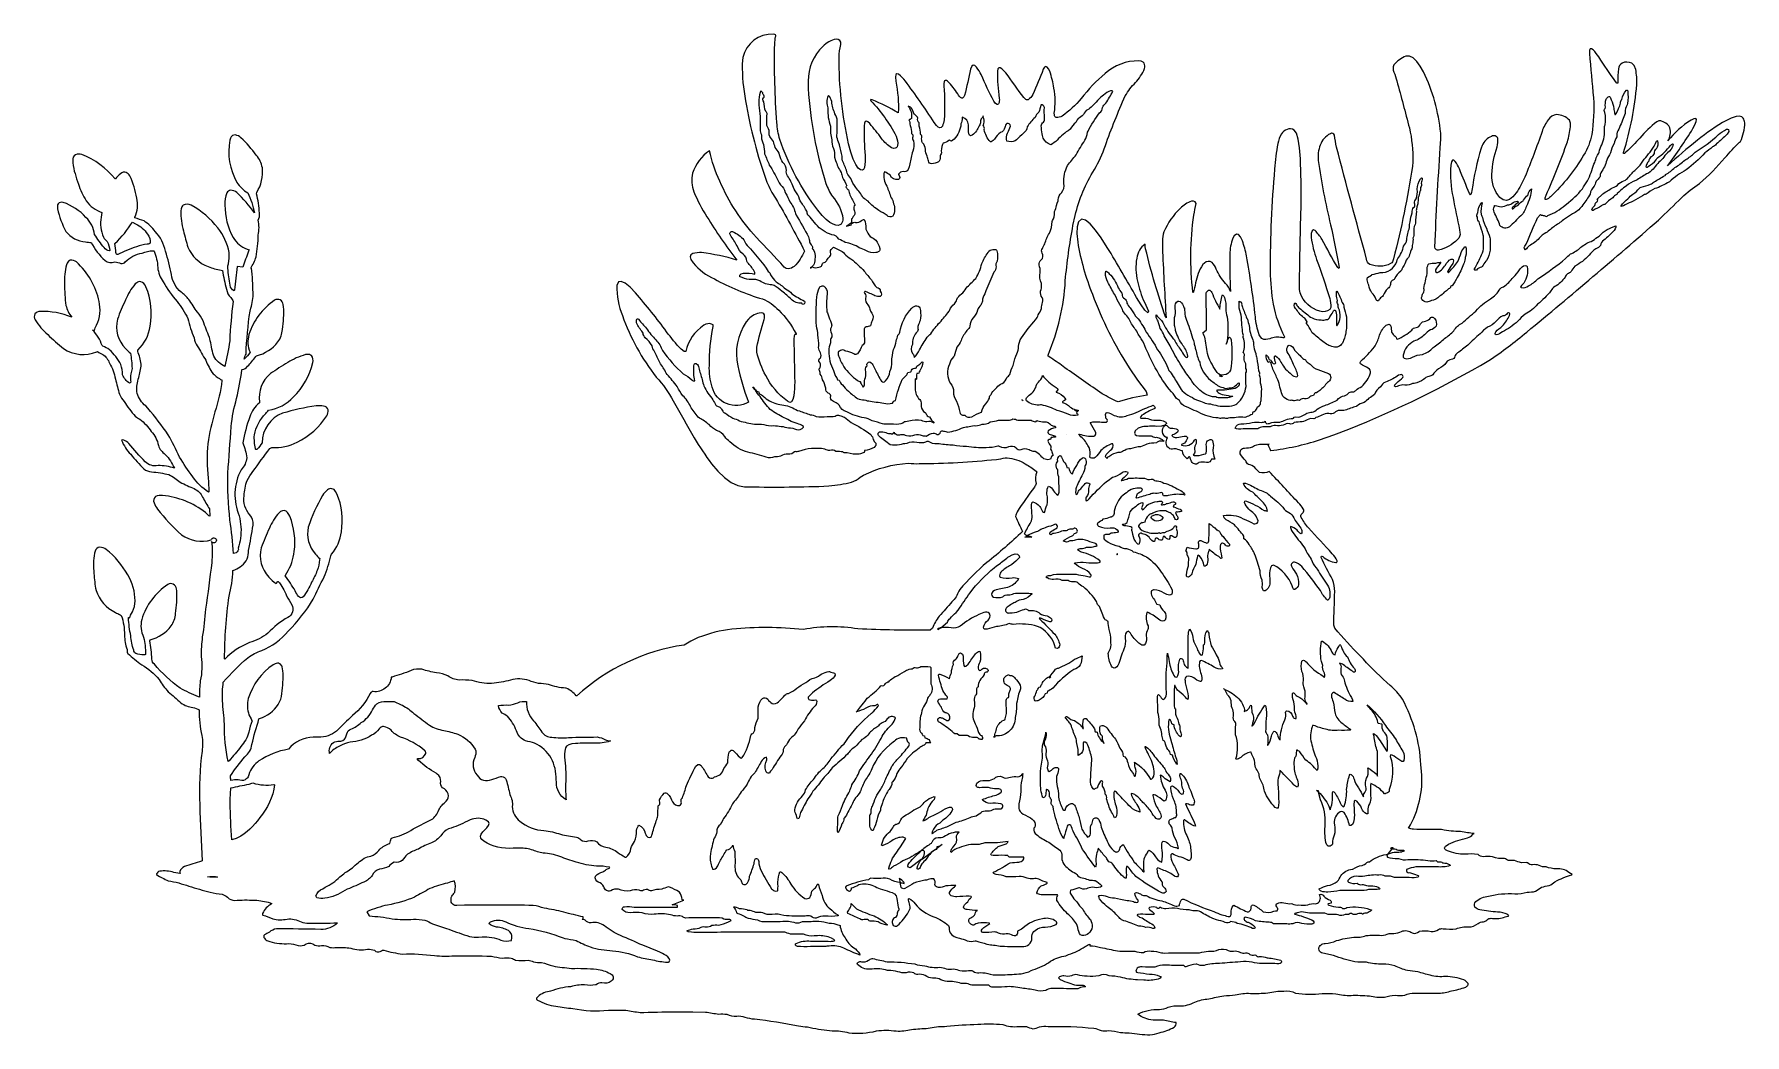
# Model space of a CAD drawing. Extents: x 0.4 to 24.4, y 0.2 to 14.2.
import ezdxf

# ---------------------------------------------------------------- set-up
doc = ezdxf.new("R2010")
doc.units = 0
doc.linetypes.add('0', pattern=[0])
doc.layers.add('1', color=7, linetype='0')

msp = doc.modelspace()

# ---------------------------------------------------------------- linework, layer by layer
at = {"layer": '1'}
for points in [[(23.341568, 12.396706, 0.026144), (23.697517, 12.920826), (23.726265, 12.975662), (23.744415, 13.019695), (23.749641, 13.050114), (23.739609, 13.064102), (23.711983, 13.058857), (23.672653, 13.039066, 0.087484), (23.347099, 12.747215, 0.226522), (23.373795, 12.93277, 0.186854), (23.292297, 13.011459), (23.24884, 13.028915), (23.220734, 13.031971), (23.192574, 13.017559, 0.052677), (22.955772, 12.788651, -0.011498), (22.759109, 12.587864), (22.736954, 12.571815), (22.725281, 12.570751), (22.725716, 12.587189, 0.054698), (22.911951, 13.537382, 0.058421), (22.89608, 13.751686), (22.873543, 13.806019), (22.83992, 13.839298, 0.213117), (22.70442, 13.840712, 0.228944), (22.654808, 13.760288, 0.042921), (22.647263, 13.572403), (22.64373, 13.556358), (22.631851, 13.559204), (22.612076, 13.579778, -0.009735), (22.379002, 13.926934, 0.030776), (22.299995, 14.023762), (22.275063, 14.041973), (22.256996, 14.041988), (22.247154, 14.020538), (22.246155, 13.975893, 0.000861), (22.303349, 13.353689, -0.05207), (22.280119, 12.839468, -0.09277), (22.165344, 12.547829, -0.069731), (21.700792, 11.963563, -0.050828), (21.638489, 11.923687), (21.625603, 11.927742), (21.625359, 11.948559), (21.638893, 11.987396, 0.021051), (21.937471, 12.73429, 0.040604), (21.981766, 12.945248), (21.980591, 12.998802), (21.968193, 13.038086, 0.188931), (21.786079, 13.116943, 0.223976), (21.668533, 13.045872, 0.076015), (21.581553, 12.880432, -0.015665), (21.341219, 12.240515, -0.036341), (21.218338, 12.018322), (21.172844, 11.963223), (21.127007, 11.92627), (21.081154, 11.91058), (21.035622, 11.919273), (20.990814, 11.955235, -0.197983), (20.877357, 12.278938, -0.073482), (20.951519, 12.667117, 0.108364), (20.96106, 12.781785, 0.477239), (20.87252, 12.811992, 0.210198), (20.741371, 12.681805), (20.725677, 12.644108, 0.033918), (20.598013, 12.053566), (20.591675, 12.025198), (20.584625, 11.996998), (20.577705, 11.992607), (20.566154, 12.008198, -0.007816), (20.42173, 12.357515, 0.036885), (20.365112, 12.459293), (20.344505, 12.478382), (20.326736, 12.478153), (20.3125, 12.455029), (20.302475, 12.405434, 0.068731), (20.33304, 11.951847, 0.003426), (20.425476, 11.501434), (20.430557, 11.463329, -0.262827), (20.393677, 11.364357, -0.152791), (20.128914, 11.21615, -0.237988), (20.081978, 11.236843), (20.077345, 11.258357, -0.004624), (20.152946, 12.65293), (20.157824, 12.713607), (20.162893, 12.774268), (20.160233, 12.858398, 0.08699), (19.920242, 13.715019), (19.872841, 13.7976), (19.823761, 13.864197), (19.773689, 13.911648), (19.723274, 13.936783), (19.67318, 13.936447, 0.130672), (19.504538, 13.813368, 0.24895), (19.502747, 13.714432, -0.045989), (19.543516, 13.588979, -0.005542), (19.720503, 12.929817, -0.060856), (19.769951, 12.455677), (19.762962, 12.389072, -0.0263), (19.497704, 11.094975), (19.483192, 11.053711), (19.472435, 11.036961), (19.457817, 11.025906, -0.217716), (19.166245, 11.016156, -0.236213), (19.121004, 11.087556, -0.003486), (18.698509, 12.661342, -0.031668), (18.670921, 12.827099, 0.461411), (18.611954, 12.849461, 0.199747), (18.470793, 12.688929, 0.13223), (18.44268, 12.473296, 0.027201), (18.615381, 11.569574, -0.007973), (18.731392, 11.001671), (18.734215, 10.967979), (18.728569, 10.95985), (18.714928, 10.973152, -0.008587), (18.492907, 11.367861, 0.051324), (18.397316, 11.489193), (18.373352, 11.499516), (18.35553, 11.487858), (18.345016, 11.450653), (18.344032, 11.394524, 0.057616), (18.419266, 11.082943, -0.011447), (18.603632, 10.538772, -0.069016), (18.617363, 10.408577), (18.604683, 10.381752, -0.266029), (18.466452, 10.359557, -0.25957), (18.189621, 10.616028), (18.180878, 10.661495), (18.17783, 10.727157, -0.002482), (18.202181, 11.876816, 0.014275), (18.191109, 12.498535), (18.178619, 12.649899), (18.160309, 12.771603), (18.135361, 12.857407), (18.102928, 12.90107, 0.417207), (17.928545, 12.846801, 0.1089), (17.876114, 12.710098, 0.036088), (17.829651, 12.354006, 0.022357), (17.767717, 10.918023, 0.035959), (17.80921, 10.455759, 0.070085), (17.968266, 9.999756, -0.563481), (17.952095, 9.986938), (17.934013, 9.988071, 0.149121), (17.761002, 9.972889), (17.735931, 9.965881, -0.354461), (17.631729, 9.998066), (17.614983, 10.028652, -0.068122), (17.56057, 10.282097, 0.014552), (17.436609, 11.134024, 0.030036), (17.378616, 11.346436), (17.352692, 11.4011), (17.325111, 11.433205), (17.295822, 11.439465), (17.264748, 11.416588), (17.243195, 11.383224, 0.090652), (17.202347, 11.156445, 0.023042), (17.210747, 10.635738, 0.119522), (17.142307, 10.748599, -0.090415), (17.011621, 10.95018, 0.090757), (16.951506, 11.042049, 0.360748), (16.84391, 11.034718), (16.822342, 11.012558, 0.103546), (16.722187, 10.755887, -0.004346), (16.686081, 10.616661), (16.684166, 10.625663, -0.066786), (16.696468, 11.705843, -0.016969), (16.730545, 11.868668), (16.71611, 11.893272), (16.693695, 11.904297), (16.664581, 11.903023, 0.120436), (16.506882, 11.800583, 0.107763), (16.277716, 11.47103, 0.089052), (16.256538, 11.340076), (16.255638, 11.270939), (16.256844, 11.19019, 0.002011), (16.307152, 10.264271), (16.301552, 10.271178, -0.024921), (16.020201, 11.233735), (16.015242, 11.266623), (16.011887, 11.299713, 0.207976), (15.896266, 11.1022, 0.111481), (15.906954, 10.780064, 0.053005), (16.002174, 10.484489), (16.058617, 10.360397), (16.05085, 10.334515), (16.011345, 10.372467), (15.958382, 10.446259), (15.894164, 10.548973, 0.006668), (15.481878, 11.254781), (15.39666, 11.386063), (15.315674, 11.497944), (15.241142, 11.583515), (15.175278, 11.635876), (15.120285, 11.648121), (15.078377, 11.613342), (15.058388, 11.541729), (15.055634, 11.446922), (15.066895, 11.329643, 0.053409), (15.273743, 10.595604, 0.050686), (15.789345, 9.563377), (15.906502, 9.391666), (16.028908, 9.232529), (16.043755, 9.179535, 0.051098), (15.63517, 9.085186, -0.012995), (15.409852, 9.198536, 0.001475), (14.888856, 9.565986, 0.01203), (14.69153, 9.702703), (14.652855, 9.73016), (14.651924, 9.743614, 0.087587), (14.893409, 10.785635, -0.0234), (15.000731, 11.560473), (15.032539, 11.701111, -0.084506), (15.303189, 12.347139, 0.042341), (15.455902, 12.682458, -0.021916), (15.735205, 13.380762, -0.075391), (15.878645, 13.566218, 0.079519), (16.005354, 13.762392, 0.173312), (16.000175, 13.837414), (15.983902, 13.853981), (15.958878, 13.865654), (15.924332, 13.871819, 0.186576), (15.45329, 13.692548, 0.057344), (15.117831, 13.343966, -0.066055), (14.84818, 13.09428, -0.15494), (14.764573, 13.076831, -0.297243), (14.739777, 13.112522), (14.738274, 13.138157, 0.086685), (14.73269, 13.488373, 0.047519), (14.674194, 13.725445), (14.656982, 13.760494), (14.639023, 13.7831), (14.620605, 13.791084), (14.602013, 13.782269), (14.583549, 13.754467, -0.012914), (14.438096, 13.399014, -0.132413), (14.372686, 13.325973, -0.291338), (14.328888, 13.336166), (14.309569, 13.356327, -0.0028), (14.060007, 13.704131, 0.075045), (13.978081, 13.77441), (13.959351, 13.774551), (13.946281, 13.759075), (13.93972, 13.725838, 0.032067), (13.967049, 13.345242, -0.105758), (13.957682, 13.268084, -0.422027), (13.928841, 13.264313), (13.910706, 13.276871), (13.889755, 13.304512, -0.017419), (13.713491, 13.677662, 0.037822), (13.649582, 13.781803), (13.624802, 13.804398), (13.601929, 13.809738), (13.581375, 13.794781), (13.563575, 13.756481, -0.008943), (13.480697, 13.387196, -0.109305), (13.453682, 13.349312), (13.442955, 13.34787, -0.169552), (13.383537, 13.406807, 0.052105), (13.242672, 13.585343, 0.147676), (13.209518, 13.59761), (13.199837, 13.59079), (13.192856, 13.575672), (13.188881, 13.551357), (13.18824, 13.516949, -0.042431), (13.192213, 13.043171, -0.059688), (13.168495, 12.956436), (13.15332, 12.937508), (13.134506, 12.931431), (13.11174, 12.939938), (13.084702, 12.96476), (13.052994, 13.007374, 0.017209), (12.649704, 13.587477, 0.049734), (12.554092, 13.682545), (12.529335, 13.691147), (12.513847, 13.679279), (12.508965, 13.64426), (12.515762, 13.584057, -0.059599), (12.550079, 13.140697, 0.035275), (12.184013, 13.324635), (12.165543, 13.327747), (12.15844, 13.323036), (12.164749, 13.309216, -0.075948), (12.518392, 12.815919, -0.118565), (12.541087, 12.682979, -0.338882), (12.486526, 12.640926), (12.456062, 12.649498, -0.09677), (12.315712, 12.783749, 0.014258), (12.149178, 12.991371), (12.123787, 13.013519), (12.102608, 13.023457), (12.086311, 13.018703), (12.075569, 12.996796), (12.070038, 12.958817, 0.023585), (12.08546, 12.543624, -0.052942), (12.073807, 12.373882), (12.061752, 12.347084), (12.044106, 12.335533), (12.020035, 12.341606), (11.988701, 12.367676), (11.952782, 12.417782), (11.91806, 12.493542), (11.884941, 12.591251), (11.853813, 12.707126, -0.056793), (11.71932, 13.92289, -0.038918), (11.742424, 14.098782), (11.742714, 14.134743), (11.729599, 14.157711), (11.707901, 14.170685), (11.679039, 14.174019, 0.168743), (11.493016, 14.073822, 0.208496), (11.285652, 13.587219), (11.286232, 13.48386, 0.063534), (11.535474, 12.152762, 0.051613), (11.625114, 11.966637, -0.15872), (11.772789, 11.658086, -0.159421), (11.748184, 11.581463), (11.729225, 11.568642), (11.704285, 11.563381), (11.673119, 11.566586), (11.635513, 11.579147), (11.591118, 11.603409), (11.539841, 11.645134), (11.482933, 11.703056), (11.421768, 11.775143, -0.083224), (10.888559, 12.76895, -0.055337), (10.846848, 13.004606, -0.023793), (10.816409, 14.109233, -0.031099), (10.828568, 14.210171, 0.670433), (10.818512, 14.240124), (10.797325, 14.244633, 0.365589), (10.369179, 13.917534), (10.360008, 13.830837, 0.047984), (10.407372, 13.310711, 0.045532), (10.706264, 12.16992, 0.049808), (10.827362, 11.944088, -0.013984), (11.234207, 11.203152, -0.091125), (11.090755, 10.987659, -0.149351), (11.006371, 10.953133), (10.977013, 10.959389), (10.947563, 10.977592, 0.010244), (10.560234, 11.394379, -0.086523), (10.04665, 12.181223, -0.051379), (9.900276, 12.610641, 0.16679), (9.664532, 12.294044, 0.162584), (9.682785, 12.033382, 0.050047), (9.865248, 11.683756, 0.024444), (10.283989, 11.075611, 0.046233), (9.791166, 11.180427, 0.075626), (9.666512, 11.1688), (9.639595, 11.150356), (9.630051, 11.122051), (9.640823, 11.08263), (9.670708, 11.035503, 0.102727), (9.969485, 10.811055, 0.051894), (10.645469, 10.530059, -0.123147), (10.871994, 10.372503, -0.077006), (11.115936, 10.042263), (11.117439, 10.030819), (11.110237, 10.031277), (11.097496, 10.034153), (11.089241, 10.011364), (11.085196, 9.965184, 0.003135), (11.097257, 9.363009, -0.025719), (11.084572, 9.173386), (11.071442, 9.118839), (11.052277, 9.086018), (11.026169, 9.079033), (10.993652, 9.096363, -0.120084), (10.690915, 9.455753, -0.065188), (10.564697, 9.785458), (10.564972, 9.853886, -0.022372), (10.668679, 10.243199, 0.074012), (10.671387, 10.306103), (10.663239, 10.322044), (10.648338, 10.331635), (10.625854, 10.334618, 0.200474), (10.449036, 10.245197), (10.418053, 10.208736, 0.208672), (10.296852, 9.593231, 0.03704), (10.448097, 9.083286, -0.496947), (9.938012, 9.29465, -0.089018), (9.899509, 9.59669, -0.048555), (9.951569, 10.143467), (9.950653, 10.165905, 0.280088), (9.850571, 10.174747), (9.820572, 10.161015, 0.202439), (9.569138, 9.792469), (9.544983, 9.792439), (9.503265, 9.825832, -0.035108), (9.299889, 10.069912, 0.020668), (8.863754, 10.615883), (8.786469, 10.694893), (8.718857, 10.750599), (8.663643, 10.777332), (8.62355, 10.769417), (8.602013, 10.720623, 0.104383), (8.680067, 10.296212, 0.08041), (9.155334, 9.433655, -0.064044), (9.391351, 9.098886, -0.002645), (9.686071, 8.583106, 0.024641), (9.930741, 8.219372), (10.019859, 8.113605), (10.110748, 8.024601), (10.203102, 7.956108), (10.296585, 7.91188), (10.390885, 7.895669, 0.014509), (11.504999, 7.90381), (11.577394, 7.909483, 0.042329), (11.895402, 7.960473, 0.112251), (12.016594, 8.03096), (12.060181, 8.057941, -0.095781), (12.690521, 8.226902, 0.043825), (12.845176, 8.219872, 0.023243), (13.92721, 8.279632, 0.020867), (14.050514, 8.301453), (14.078033, 8.303074, -0.119278), (14.331215, 8.216579, -0.028251), (14.486717, 8.11594), (14.493454, 8.103962, 0.175075), (14.484329, 7.941866, -0.053842), (14.459014, 7.889804, 0.017219), (14.218165, 7.544219, 0.070617), (14.196678, 7.479435, 0.023164), (14.293519, 7.268112, -0.020314), (13.794205, 6.832462, 0.045902), (13.413447, 6.453221), (13.400645, 6.432187, -0.107611), (13.303611, 6.282342, -0.00034), (13.124314, 6.07827, 0.075064), (13.031189, 5.912628), (12.99807, 5.883275, -0.015653), (11.983658, 5.901833, 0.086622), (11.218636, 5.892368, 0.049103), (10.216168, 5.898175, 0.059594), (9.743721, 5.780415), (9.640213, 5.731319), (9.54528, 5.674042, 0.149933), (8.040558, 4.96241), (8.032005, 4.962524, 0.120478), (7.892265, 5.068081), (7.882736, 5.070107, -0.069155), (7.64196, 5.119278, 0.069279), (7.503326, 5.136059, -0.071026), (7.369095, 5.1777, 0.144808), (7.109276, 5.183064, -0.04389), (6.844612, 5.134781, -0.07876), (6.571587, 5.175842, 0.035651), (6.388283, 5.184227, -0.124405), (6.23042, 5.240757, 0.113754), (6.071487, 5.286819, -0.038218), (5.865929, 5.334543, 0.148892), (5.713633, 5.316313, -0.025422), (5.447839, 5.226051), (5.436577, 5.222569, -0.425797), (5.183418, 5.022022, 0.321486), (5.142487, 4.995911, -0.098728), (4.894804, 4.685668, 0.004116), (4.66618, 4.468604, -0.182537), (4.416023, 4.382488), (4.343056, 4.381668, 0.217445), (3.993736, 4.21294, 0.103082), (3.580494, 4.050709), (3.558635, 4.033425, 0.164758), (3.430237, 3.825722, -0.051823), (3.386673, 3.781677, -0.153309), (3.290252, 3.782367, 0.051534), (3.187027, 3.775345), (3.184151, 3.777874, 0.015513), (3.180115, 3.839672, -0.03041), (3.382065, 4.10585, 0.198178), (3.481133, 4.280136, -0.019607), (3.580833, 4.638794), (3.588234, 4.643456, 0.163035), (3.851853, 4.841487, 0.116606), (3.901131, 4.993721, 0.049256), (3.917526, 5.31395), (3.912773, 5.342968), (3.905785, 5.367455, 0.481694), (3.808472, 5.412666), (3.779037, 5.398712, 0.164829), (3.431039, 4.926022, 0.155685), (3.440392, 4.693954), (3.469894, 4.64093), (3.479179, 4.612274), (3.484779, 4.613361, 0.057327), (3.438103, 4.454146, -0.124701), (3.325661, 4.251324, -0.029181), (3.160071, 4.05123), (3.148331, 4.039805, -0.056617), (3.097091, 4.566353, 0.00454), (3.067841, 4.891396, -0.033074), (3.079124, 5.153297, -0.034322), (3.423294, 5.497116, -0.070171), (3.618484, 5.598446, 0.122423), (3.990662, 5.870895, 0.057701), (4.341797, 6.316357, -0.013103), (4.494614, 6.630272, 0.039078), (4.588181, 6.926121), (4.598351, 6.950237, 0.147887), (4.736423, 7.261695, 0.135885), (4.674828, 7.798355), (4.65635, 7.830555, 0.483492), (4.541246, 7.851139, 0.103284), (4.473511, 7.773457, 0.053846), (4.272196, 7.330391, 0.244418), (4.373044, 6.950765, 0.035789), (4.433098, 6.888496), (4.430782, 6.86919, -0.084223), (4.397764, 6.722879, -0.048013), (4.317564, 6.55643, -0.064926), (4.200374, 6.350715, -0.497468), (4.136421, 6.357563, -0.076223), (4.088614, 6.434447, 0.028939), (3.946861, 6.64679), (3.969299, 6.68589, 0.118525), (4.075077, 6.987854, 0.130998), (4.013224, 7.480885), (3.998803, 7.507475), (3.982269, 7.532806, 0.40645), (3.883438, 7.548073), (3.86274, 7.531773, 0.08439), (3.726662, 7.313552, 0.024375), (3.611654, 7.039736, 0.264846), (3.718405, 6.628968, 0.059286), (3.819809, 6.537949), (3.845795, 6.565788), (3.848854, 6.568005, -0.091572), (3.966179, 6.36673, 0.03082), (4.042428, 6.241024, -0.430097), (3.985046, 6.063503, 0.079195), (3.704987, 5.839149, -0.089391), (3.447647, 5.709106, 0.102773), (3.099358, 5.477245), (3.098473, 5.480819, -0.036183), (3.161263, 6.361588, 0.053861), (3.215492, 6.719261, 0.147971), (3.401733, 6.855735, 0.145185), (3.431198, 6.972996), (3.433922, 6.999908, 0.014839), (3.497055, 7.358505, 0.229643), (3.451431, 7.502159, -0.216946), (3.371102, 7.766439, -0.075026), (3.415161, 7.985546, -0.056805), (3.49649, 8.108823, -0.01181), (3.733948, 8.433365), (3.76162, 8.447304, 0.143481), (4.114894, 8.520958, 0.135013), (4.532477, 8.890996, 0.143589), (4.552377, 8.973938, 0.337473), (4.486303, 9.025396, 0.089502), (4.382393, 9.028805, 0.042784), (3.912827, 8.927128, 0.307802), (3.624031, 8.513927, -0.07528), (3.55112, 8.419969, -0.514269), (3.529808, 8.431572, -0.066165), (3.51635, 8.62196, -0.151113), (3.674952, 8.924481, -0.006383), (3.714417, 8.969479, 0.166459), (4.062532, 9.15331, 0.141074), (4.337597, 9.639109, 0.229258), (4.316125, 9.735115, 0.227798), (4.259346, 9.752609), (4.231552, 9.749222, 0.074625), (3.98465, 9.637466, 0.021241), (3.740975, 9.482594, 0.269886), (3.589874, 9.084785), (3.587471, 9.07235, 0.165083), (3.452438, 8.877182, 0.045515), (3.354172, 8.509644, -0.063303), (3.408134, 8.303547, -0.188801), (3.329491, 8.135406, 0.223546), (3.303261, 7.487427, -0.088446), (3.322503, 7.173554, -0.026572), (3.290359, 7.03355, -0.345126), (3.258781, 6.970715), (3.224869, 6.957001, 0.013478), (3.173584, 7.428298, -0.030538), (3.143973, 8.087654, 0.004971), (3.188881, 8.739414, -0.043183), (3.267415, 9.135476, 0.020008), (3.341537, 9.5354), (3.344467, 9.539055, 0.189345), (3.421045, 9.587694, 0.045424), (3.534294, 9.724064), (3.546104, 9.73267, 0.160963), (3.847183, 9.927596, 0.135771), (3.909866, 10.103748, 0.050162), (3.925507, 10.422062), (3.920601, 10.450768, 0.578639), (3.79996, 10.512208, 0.170503), (3.438376, 10.030533, 0.165226), (3.454918, 9.784378, -0.089863), (3.372658, 9.686749, -0.129871), (3.399402, 9.756909), (3.399696, 9.757023, -0.027733), (3.45549, 10.35997), (3.464417, 10.400627, 0.101303), (3.4972, 10.621239, 0.027564), (3.474815, 10.96093), (3.463997, 10.96228, 0.073709), (3.539505, 11.120861, 0.038505), (3.570122, 11.425735, 0.115259), (3.567558, 11.636528, 0.172062), (3.5868, 11.734962, 0.045873), (3.546379, 12.007671), (3.548782, 12.024792, 0.171324), (3.627752, 12.371699, 0.135896), (3.543358, 12.547508, 0.048454), (3.327248, 12.791519, 0.128172), (3.249666, 12.83273, 0.343538), (3.180573, 12.7873), (3.170532, 12.758854, 0.173344), (3.270704, 12.165971, 0.117792), (3.423538, 12.020321, -0.073483), (3.516388, 11.737801, 0.051307), (3.267811, 12.022882, 0.154732), (3.183609, 12.056627, 0.264685), (3.131805, 12.018993, 0.111967), (3.103683, 11.847588, 0.130801), (3.217346, 11.392654, 0.175357), (3.414394, 11.22935), (3.441559, 11.220711), (3.435568, 11.200437, 0.015502), (3.355438, 10.975845), (3.274414, 10.985977), (3.274184, 10.985108, 0.001688), (3.235807, 10.657168), (3.231071, 10.644009, -0.266387), (3.175591, 10.722164, -0.031814), (3.145717, 10.960646, -0.160812), (3.151497, 11.024994), (3.163872, 11.103897), (3.160591, 11.183411, 0.130565), (3.001424, 11.52782, 0.105461), (2.630548, 11.846687, 0.261832), (2.51777, 11.845343, 0.195009), (2.489525, 11.796906), (2.484505, 11.767567, 0.073873), (2.521675, 11.48534, 0.020752), (2.58388, 11.258123, 0.214113), (2.86814, 10.985785, 0.060255), (3.050331, 10.935974), (3.069794, 10.929192, 0.045039), (3.126404, 10.669018, 0.178915), (3.18607, 10.55119, -0.08482), (3.217613, 10.494259, 0.0182), (3.169716, 9.943745, -0.023387), (3.100868, 9.583694, -0.139235), (2.946251, 9.726513), (2.940285, 9.74305, -0.016873), (2.892166, 9.971119), (2.885742, 9.992016, -0.017392), (2.796669, 10.223106, 0.087818), (2.715896, 10.344266, 0.002772), (2.596764, 10.525055, 0.054766), (2.486591, 10.626269, -0.179564), (2.353033, 10.872171, 0.034156), (2.267644, 11.200057, 0.137997), (2.126199, 11.474926, 0.0901), (1.968148, 11.624797, -0.001531), (1.840537, 11.6698), (1.837364, 11.677696, 0.168469), (1.867073, 11.945732, 0.062297), (1.768856, 12.256889, 0.112975), (1.718613, 12.306313, 0.298866), (1.636851, 12.288101, 0.094356), (1.569679, 12.213959), (1.561852, 12.215508, 0.127439), (1.093748, 12.559154, 0.14514), (1.006805, 12.554119, 0.278455), (0.967064, 12.471653), (0.968002, 12.438625, 0.060102), (1.048767, 12.143311, 0.071086), (1.157042, 11.90588, 0.146009), (1.377228, 11.743259), (1.366982, 11.677872, 0.152751), (1.398092, 11.397722, 0.096738), (1.450287, 11.336735, -0.118733), (1.486313, 11.208549), (1.483528, 11.206333, -0.251328), (1.408577, 11.251721, -0.035046), (1.274452, 11.434605, 0.175664), (1.153407, 11.675224, 0.119989), (0.834841, 11.885675, 0.259952), (0.763016, 11.866543, 0.183919), (0.754395, 11.793507, 0.070721), (0.873047, 11.478325, 0.215738), (1.147818, 11.330864, 0.021474), (1.226761, 11.323467, 0.092879), (1.420792, 11.070706, 0.237841), (1.557632, 11.050552, -0.083984), (1.643781, 11.028369, 0.281639), (1.704979, 11.050716, -0.156428), (1.940079, 11.174751, -0.079774), (2.094315, 11.207237), (2.103119, 11.204716), (2.109764, 11.200359, -0.090486), (2.159501, 10.972354, 0.130492), (2.236576, 10.770852, 0.051459), (2.431087, 10.495929, -0.053664), (2.583374, 10.256699, 0.042104), (2.670135, 9.982887, 0.106607), (2.714821, 9.87138, -0.003476), (2.833878, 9.669586, 0.060548), (2.936424, 9.481663, 0.069897), (3.059135, 9.393673), (3.061371, 9.388336, -0.046996), (2.963416, 8.94599, 0.033844), (2.861244, 8.500023, 0.055903), (2.869217, 8.016781, -0.01316), (2.876144, 7.825859), (2.872543, 7.820034, -0.100241), (2.652276, 8.035519, -0.023054), (2.466301, 8.312988, 0.016594), (2.307236, 8.625843, 0.020706), (2.02112, 8.998093), (1.99152, 9.029306, -0.147805), (1.870346, 9.206257, -0.110982), (1.887841, 9.4033, 0.008769), (1.92968, 9.589588, 0.08478), (1.885832, 9.77477, -0.044135), (1.879066, 9.81282, 0.175008), (2.052857, 10.150422, 0.141551), (1.994782, 10.702877, 0.211009), (1.922092, 10.772913, 0.228186), (1.864693, 10.757908), (1.843918, 10.740448, 0.079488), (1.707069, 10.516022, 0.026114), (1.595475, 10.247006, 0.265755), (1.709181, 9.835608, 0.029859), (1.7771, 9.769192, -0.032789), (1.79985, 9.55415, -0.064591), (1.781769, 9.48159, 0.032127), (1.780769, 9.361246, -0.325651), (1.764679, 9.348568, -0.157897), (1.667099, 9.466187, 0.067327), (1.641937, 9.611366, 0.083843), (1.483696, 9.818871, 0.057952), (1.387756, 9.869839), (1.379036, 9.87664, 0.132392), (1.243393, 10.094769, 0.01824), (1.27079, 10.088421), (1.282303, 10.124245, 0.17033), (1.344699, 10.458402), (1.339243, 10.494571, 0.156476), (1.018761, 11.050186, 0.207307), (0.933025, 11.073584, 0.230614), (0.889465, 11.033916), (0.878639, 11.008503, 0.075357), (0.853462, 10.741779, 0.044559), (0.872761, 10.440378, 0.110111), (0.95327, 10.275394, 0.101346), (0.510301, 10.356481, 0.174174), (0.437057, 10.320843, 0.288528), (0.441704, 10.236294, 0.075605), (0.616661, 10.031025, 0.02258), (0.837826, 9.836156, 0.256333), (1.304329, 9.790272), (1.3153, 9.79269, 0.068376), (1.390282, 9.75238, -0.14879), (1.483471, 9.629235, -0.090184), (1.566141, 9.407282, 0.016224), (1.624527, 9.192711, 0.089556), (1.68795, 9.093338, 0.044881), (1.845449, 8.884539, 0.074023), (1.908791, 8.843155, -0.079019), (2.069298, 8.671187, -0.137404), (2.170096, 8.474853, 0.163603), (2.26519, 8.348537, -0.098498), (2.393593, 8.154636, 0.081373), (2.164978, 8.193645, -0.262413), (1.983719, 8.247635, -0.018277), (1.755588, 8.501521, 0.108034), (1.684273, 8.551432, 0.128604), (1.653267, 8.55035), (1.652466, 8.547455, 0.096653), (1.781197, 8.350788, 0.032565), (1.96497, 8.147312, 0.155536), (2.074135, 8.104439, -0.041904), (2.317856, 8.065327, -0.045814), (2.476341, 7.961777, 0.044866), (2.673025, 7.869508, -0.163153), (2.789665, 7.751659, 0.012265), (2.885979, 7.583626), (2.891006, 7.481808), (2.878372, 7.489868), (2.82959, 7.534081, 0.143277), (2.228401, 7.772594, 0.153164), (2.130493, 7.757421, 0.369673), (2.109377, 7.671304, 0.093001), (2.157837, 7.581665, 0.048008), (2.494772, 7.22169, 0.235028), (2.911876, 7.149876, -6.599393), (2.914211, 7.128759, -0.068946), (2.917245, 6.834438, -0.009868), (2.829865, 6.179626, -0.027921), (2.785156, 5.788784, 0.02915), (2.768417, 5.514587, -0.092755), (2.756966, 5.170731, 0.0301), (2.744484, 4.945254), (2.732323, 4.947514, -0.025681), (2.473724, 5.070133, -0.05948), (2.113413, 5.407296, -0.307604), (2.079567, 5.476486, 0.030997), (2.047211, 5.735397), (2.053696, 5.747025, 0.161131), (2.349492, 5.942499, 0.133308), (2.410271, 6.115562, 0.050113), (2.42598, 6.434063), (2.421089, 6.462795, 0.579531), (2.30015, 6.52437, 0.173426), (1.936191, 6.033713, 0.175314), (1.961983, 5.784065, -0.047926), (1.989659, 5.546996, -0.520102), (1.967484, 5.538155, -0.103901), (1.852079, 5.555356, -0.24727), (1.824022, 5.603948, -0.080564), (1.781326, 5.804384, -0.02604), (1.748358, 6.056319), (1.749634, 6.061584, 0.012116), (1.767464, 6.057411), (1.778717, 6.09219), (1.807533, 6.142178), (1.833389, 6.216988), (1.843292, 6.295227, 0.133999), (1.738979, 6.658432, 0.101299), (1.437318, 7.01597, 0.129801), (1.346979, 7.04833, 0.324225), (1.280327, 6.992264), (1.271355, 6.963642, 0.070173), (1.265617, 6.679398, 0.036039), (1.294769, 6.441734, 0.209848), (1.566334, 6.132299, 0.023245), (1.633392, 6.100704), (1.648689, 6.089165, -0.094641), (1.692065, 5.815362, 0.065776), (1.728928, 5.611393, 0.055993), (1.734512, 5.560982), (1.738953, 5.555333, 0.011339), (1.935616, 5.39735, -0.088081), (2.178741, 5.191566, 0.049799), (2.306549, 5.019855, -0.018215), (2.485565, 4.862801, 0.126236), (2.653182, 4.798368, -0.096326), (2.741142, 4.764084, 0.06317), (2.780495, 4.404606, -0.080337), (2.781883, 4.187096, 0.040918), (2.749784, 3.434141, 0.008935), (2.783371, 2.646276), (2.774851, 2.644653, 0.004388), (2.534948, 2.568349, 0.187074), (2.470594, 2.49881, 0.151946), (2.473442, 2.468319), (2.468742, 2.468193), (2.386635, 2.48571, 0.099109), (2.187272, 2.502024, 0.220227), (2.142075, 2.463074), (2.143936, 2.453091, 0.038288), (2.308197, 2.368694, -0.0438), (2.596827, 2.291716, 0.006903), (2.895768, 2.205984, 0.025632), (3.066078, 2.177464, -0.143867), (3.160927, 2.115498, 0.194289), (3.2732, 2.095756, -0.019799), (3.552338, 2.094456, -0.044547), (3.761757, 2.050766), (3.756317, 2.042999, 0.175662), (3.632007, 1.910277), (3.629488, 1.900027), (3.627739, 1.889618), (3.636803, 1.883934, -0.058472), (3.774086, 1.83371, 0.122635), (3.974775, 1.830867, -0.150295), (4.170393, 1.790907, 0.109473), (4.279495, 1.773529, 0.016536), (4.681931, 1.777637, -0.218146), (4.446129, 1.685101, 0.007343), (3.825764, 1.691198, 0.173082), (3.727704, 1.645174, -0.03605), (3.656967, 1.608147, 0.425179), (3.656403, 1.56329, 0.222084), (3.705811, 1.523943), (3.733793, 1.513392, 0.089018), (4.001541, 1.486752, -0.065872), (4.128967, 1.458988, 0.21974), (4.242653, 1.480572, -0.314243), (4.363051, 1.462719, 0.143086), (4.45816, 1.4604, -0.09713), (4.574677, 1.433414, 0.091466), (4.667747, 1.431681, -0.041543), (4.867378, 1.423615, 0.143678), (5.104699, 1.406131, -0.126197), (5.201136, 1.391913, 0.367643), (5.282617, 1.37699), (5.299417, 1.384046, -0.290824), (5.332766, 1.393501, 0.045157), (5.593417, 1.3397, -0.044723), (6.041637, 1.316772, 0.029086), (6.319496, 1.313558, -0.005114), (6.841019, 1.310364, 0.023144), (6.991867, 1.281517, -0.052245), (7.120987, 1.283688, 0.01045), (7.180161, 1.253052, 0.043358), (7.35816, 1.251109, -0.103839), (7.432864, 1.229973, 0.04245), (7.546227, 1.220367, -0.012158), (7.703049, 1.172222, 0.018599), (7.967155, 1.137699, -0.028198), (8.316814, 1.127684, -0.084218), (8.505791, 1.06694), (8.52256, 1.054741, -0.585378), (8.521835, 0.958317, -0.238326), (8.39309, 0.935742, 0.247328), (8.309796, 0.909221), (8.304268, 0.906752, -0.092893), (8.149614, 0.905403, 0.084456), (7.952902, 0.880378, 0.078525), (7.669662, 0.817296), (7.65321, 0.81272, 0.183946), (7.473315, 0.720913, 0.457389), (7.489693, 0.692657, 0.099417), (7.746178, 0.607563, 0.040427), (7.983872, 0.57761, 0.081099), (8.482032, 0.551399, -0.026533), (8.72892, 0.550236, 0.012662), (8.929451, 0.519974), (8.97954, 0.520723, -0.012582), (9.486866, 0.526929), (9.665443, 0.526476), (9.844021, 0.525567, -0.010085), (10.033574, 0.494749, -0.085092), (10.144832, 0.494076, 0.159797), (10.283221, 0.469837, -0.120803), (10.395998, 0.453926, 0.054563), (10.531013, 0.428599, -0.026663), (11.149472, 0.331394, 0.030929), (11.275314, 0.317602, 0.025576), (11.586336, 0.264765), (11.622201, 0.263453, -0.064098), (11.855492, 0.235073, 0.084594), (12.243851, 0.260342, -0.06892), (12.519855, 0.260046, 0.072358), (12.735746, 0.280783, -0.008351), (12.970592, 0.298159, -0.0728), (13.199104, 0.323757), (13.229126, 0.325321, -0.023429), (13.666115, 0.354009, -0.052474), (14.01568, 0.349669, 0.121918), (14.23929, 0.324201, -0.025054), (14.348091, 0.323067, 0.031633), (14.436836, 0.291126, 0.11261), (14.531418, 0.319823, -0.096235), (14.650854, 0.322782, -0.032064), (15.293174, 0.297459, -0.065663), (15.395256, 0.267063, 0.09495), (15.500655, 0.265194, -0.050622), (15.668623, 0.239523, 0.037128), (15.790741, 0.233166, 0.034631), (16.081362, 0.206432, 0.079388), (16.209961, 0.235703, 0.070042), (16.422306, 0.314315, 0.276772), (16.447334, 0.37674, -0.010872), (16.269341, 0.412636, 0.003585), (16.124161, 0.410408, -0.139227), (15.911507, 0.496117, -0.130023), (16.212521, 0.561231, 0.108647), (16.336899, 0.594486, -0.102454), (16.496056, 0.611764, 0.125921), (16.710104, 0.664969, -0.080752), (16.905626, 0.71005, -0.010215), (17.116346, 0.754448, 0.008331), (17.277023, 0.765106, -0.084233), (17.490345, 0.788067, 0.02708), (17.733124, 0.79409, -0.060742), (17.961052, 0.819695, -0.155664), (18.124702, 0.791504, 0.067242), (18.499037, 0.784505, -0.033819), (18.689484, 0.783325, 0.083649), (18.901707, 0.759624, -0.024916), (19.159971, 0.752807, 0.075887), (19.370796, 0.733276, -0.047934), (19.51897, 0.761301, 0.073491), (19.657442, 0.763747, -0.12951), (19.796862, 0.789404, 0.004818), (20.132698, 0.788628, 0.071849), (20.312439, 0.824642, 0.048546), (20.510599, 0.875846, 0.145658), (20.543549, 0.908207), (20.543533, 0.923866, 0.165966), (20.485268, 0.979046, 0.073913), (20.228296, 1.025396, -0.098703), (20.012732, 1.042523, -0.026041), (19.837944, 1.090591, 0.011196), (19.694397, 1.107922, -0.040597), (19.515289, 1.172302, 0.10909), (19.345226, 1.195806, -0.048652), (19.119392, 1.223087, -0.01164), (18.954033, 1.229088, -0.027775), (18.655762, 1.31776, 0.007763), (18.486847, 1.357252, -0.605164), (18.480724, 1.467641, -0.179278), (18.538576, 1.486028, 0.072082), (18.699203, 1.527321, -0.054737), (18.939501, 1.576456, 0.115919), (19.114059, 1.59977, -0.040015), (19.3288, 1.600212, 0.087575), (19.435745, 1.626412, -0.059629), (19.500391, 1.627231, 0.101421), (19.611019, 1.657251, -0.259463), (19.759987, 1.636192, 0.332356), (19.855633, 1.656847), (19.861242, 1.659529, -0.100666), (20.024225, 1.655837, 0.197514), (20.129011, 1.684825, -0.169287), (20.193214, 1.694035, 0.037109), (20.375305, 1.692784, -0.13637), (20.549658, 1.719427, 0.168212), (20.683527, 1.76753, -0.144276), (20.758781, 1.791373, 0.173235), (20.820503, 1.828961, -0.179127), (20.885109, 1.839031, 0.125475), (21.064047, 1.861621, -0.019136), (21.107246, 1.870377), (21.114418, 1.877079), (21.100021, 1.893398, 0.10967), (20.959099, 1.927681, -0.027805), (20.707439, 1.958706, -0.117255), (20.640358, 1.996376, -0.364848), (20.654182, 2.077229, -0.13668), (20.830719, 2.152925, -0.071393), (21.199852, 2.185654, 0.095233), (21.372335, 2.208533, 0.06199), (21.491447, 2.21978, 0.004552), (21.575325, 2.275822, -0.036365), (21.681297, 2.300137, 0.073226), (21.763603, 2.354431, -0.04837), (21.999657, 2.452248), (22.002419, 2.456539), (21.959625, 2.484627, 0.186726), (21.783657, 2.536129, -0.107261), (21.638962, 2.563354, -0.170683), (21.542913, 2.582616, 0.132612), (21.449389, 2.591641, -0.219617), (21.379919, 2.617891, 0.070567), (21.362679, 2.623508), (21.291969, 2.620293, -0.016471), (21.194595, 2.651567, 0.028297), (21.112335, 2.65052, 0.016578), (21.053215, 2.681305, -0.11757), (20.888691, 2.702425, 0.093575), (20.753942, 2.705442, -0.170937), (20.686354, 2.735021), (20.680559, 2.737333, 0.065169), (20.503222, 2.73859, -0.08903), (20.253204, 2.787193), (20.237411, 2.79635, -0.653305), (20.234756, 2.858898), (20.269913, 2.879078, -0.066815), (20.536598, 2.968391, 0.149773), (20.610355, 3.021646, -0.085446), (20.628906, 3.030216, -0.014824), (20.439959, 3.056598, -0.042336), (20.173573, 3.084693, 0.001685), (19.776386, 3.089415, -0.025514), (19.709068, 3.106915, 0.159629), (19.890703, 3.902559), (19.883081, 3.996478, 0.1112), (19.621992, 4.915078, 0.088176), (19.449295, 5.109028), (19.402397, 5.149609, -0.023032), (18.673981, 5.910683), (18.658783, 5.952792, 0.000411), (18.673733, 6.427267, 0.068098), (18.644028, 6.593929, -0.030587), (18.484947, 6.904114), (18.484678, 6.913091), (18.486076, 6.921963), (18.4935, 6.922398), (18.506149, 6.916214, 0.129289), (18.688778, 6.831776, 0.439343), (18.707436, 6.854031, 0.115746), (18.63958, 6.955436, -0.002145), (18.305779, 7.317171, -0.053979), (18.204308, 7.46344, -0.330504), (18.212074, 7.517666), (18.228584, 7.533535, 0.373157), (18.231377, 7.583965, 0.077464), (18.165051, 7.668779, -0.000952), (17.754082, 8.1101, -0.193777), (17.617996, 8.096127, -0.011541), (17.551552, 8.165199, 0.137824), (17.461853, 8.207375, -0.082098), (17.425262, 8.259045, -0.075398), (17.348358, 8.356803, -0.495758), (17.406769, 8.438229, 0.040509), (17.519485, 8.454346, -0.163771), (17.651552, 8.494164, -0.010622), (17.755386, 8.493744), (17.734795, 8.48848), (17.734413, 8.486824, -0.024742), (17.770874, 8.406342), (17.77623, 8.402077, 0.046548), (18.458115, 8.553989), (18.661514, 8.623219), (18.872566, 8.702591, 0.036331), (20.837395, 9.666466, 0.02601), (21.368046, 10.065982, 0.007487), (23.213619, 11.635567, 0.008865), (23.541798, 11.954641, -0.045257), (23.788727, 12.14938, 0.04596), (24.147436, 12.512448, -0.014783), (24.352448, 12.729916), (24.365509, 12.738235, 0.101525), (24.426432, 13.002588, 0.104556), (24.405609, 13.066677), (24.383171, 13.085548), (24.350853, 13.094364), (24.307373, 13.091221), (24.237076, 13.068306), (24.168503, 13.035286, 0.046754), (23.762932, 12.756561, 0.020403)], [(13.739133, 13.10007, -0.269818), (13.722453, 13.069249, 0.266851), (13.703583, 13.015503, -0.236195), (13.684479, 12.96151, -0.13827), (13.587753, 12.829735), (13.565125, 12.820705), (13.54789, 12.826996), (13.538696, 12.847122, -0.031677), (13.537016, 12.97519, 0.285163), (13.452198, 13.08081, 0.483149), (13.446175, 13.068939, -0.141514), (13.429001, 12.986446, -0.1665), (13.334511, 12.771458), (13.316193, 12.757378), (13.294907, 12.745461), (13.280731, 12.750084, 0.476066), (13.257011, 12.754749, -0.191176), (13.178123, 12.717674), (13.173904, 12.70808), (13.171173, 12.695553, 0.175059), (13.157032, 12.580376, -0.215212), (13.140152, 12.552315), (13.13768, 12.542362, -0.147964), (13.124695, 12.461887), (13.116295, 12.454449, -0.08647), (13.02034, 12.428276, -0.413494), (12.973846, 12.466225, -0.041625), (12.954903, 12.532833, -0.153464), (12.933549, 12.630124, 0.149669), (12.891023, 12.722326, -0.233264), (12.882219, 12.795344, 0.303299), (12.86554, 12.833717), (12.863182, 12.843948, 0.101214), (12.843921, 12.953046, -0.036693), (12.841667, 13.000984, -0.312108), (12.824623, 13.066418, 0.27158), (12.809451, 13.092704, 0.009462), (12.773903, 13.125484, 0.041949), (12.730961, 13.213734, 0.183888), (12.686859, 13.233902, -0.239503), (12.733124, 13.064726, -0.286441), (12.699165, 13.045151, -0.073413), (12.716133, 12.964142, -0.095713), (12.737083, 12.852268, -0.375716), (12.751816, 12.806351, 0.355413), (12.765762, 12.751255, -0.139745), (12.753148, 12.602951, 0.035887), (12.711618, 12.426064), (12.700616, 12.385709), (12.687607, 12.345955, -0.346308), (12.617806, 12.318045, 0.286405), (12.553055, 12.281712), (12.553879, 12.276993, -0.327618), (12.565704, 12.219997), (12.551872, 12.208015, -0.358081), (12.436226, 12.265739, 0.061301), (12.3591, 12.313457), (12.351326, 12.311039, 0.17657), (12.388695, 12.112156, -0.034358), (12.448204, 11.94939, -0.208207), (12.481552, 11.863766, -0.179199), (12.495519, 11.781451, -0.199944), (12.47155, 11.691338, -0.376643), (12.392108, 11.701485, 0.020808), (12.278275, 11.770387, -0.060734), (12.126383, 11.901424, 0.055997), (12.05925, 11.947418, 0.049598), (11.955887, 12.093849, -0.082021), (11.882896, 12.221558, -0.062089), (11.831696, 12.296059, 0.07211), (11.774654, 12.448693, -0.109261), (11.763275, 12.534554, -0.045283), (11.727196, 12.692089), (11.722389, 12.708401, -0.080023), (11.689865, 12.801811, -0.009319), (11.69462, 13.02674, 0.12095), (11.662041, 13.129679, -0.094782), (11.617072, 13.299175, 0.132892), (11.572166, 13.383991), (11.564285, 13.378483, 0.200019), (11.562386, 13.210083), (11.563248, 13.199886, 0.106625), (11.599075, 12.954033, 0.073209), (11.6166, 12.765156, 0.116719), (11.639664, 12.643053, -0.101579), (11.655579, 12.519661), (11.670148, 12.473921, 0.058267), (11.746829, 12.306019, -0.0525), (11.767426, 12.233551, -0.008342), (11.829582, 12.118439, 0.585702), (11.818642, 12.095295, 0.024241), (11.851379, 12.059971, -0.053546), (11.868446, 11.990868, -0.015783), (11.943942, 11.847333, 0.284097), (11.926168, 11.819241, 0.182072), (11.937708, 11.763764, -0.266184), (11.917854, 11.68597, -0.083179), (11.89518, 11.654301, 0.117468), (11.893715, 11.604225, -0.112609), (11.819221, 11.550705), (11.892281, 11.569004, 0.236175), (11.883481, 11.586783, 0.220347), (11.905892, 11.595145, -0.236358), (11.951072, 11.604383, 0.222226), (12.032635, 11.631865, -0.087875), (12.071884, 11.645187, -0.130676), (12.094055, 11.518757), (12.095879, 11.507492, 0.077369), (12.156227, 11.406811, -0.035827), (12.235191, 11.35471, -0.078094), (12.293102, 11.239016, -0.43608), (12.236687, 11.181809, -0.196207), (12.101898, 11.206435, 0.04275), (12.003342, 11.248405, 0.095363), (11.80674, 11.323235, 0.067704), (11.717331, 11.367313, 0.249362), (11.619461, 11.431841, -0.15176), (11.394443, 11.580221, -0.012522), (11.312004, 11.680424), (11.293869, 11.696354, -0.321622), (11.271386, 11.748816, 0.273704), (11.256703, 11.775021, 0.040304), (11.171364, 11.907257), (11.163567, 11.932079, 0.096232), (11.103559, 12.048294), (11.090574, 12.071806), (11.079407, 12.096233, 0.080725), (10.994573, 12.258498, -0.178432), (10.98034, 12.333856, 0.211125), (10.930282, 12.446229, -0.12491), (10.885565, 12.551952, 0.137205), (10.836249, 12.638435, -0.118889), (10.805624, 12.720451, 0.130914), (10.75633, 12.793733, -0.191369), (10.738999, 12.872885, 0.149779), (10.70945, 12.955944), (10.706772, 12.96439, -0.05075), (10.708551, 13.132407, 0.218698), (10.691475, 13.162251, -0.09592), (10.664207, 13.298626, -0.518887), (10.659561, 13.35228, 0.522341), (10.655006, 13.400387), (10.651665, 13.40749, 0.292329), (10.619446, 13.449085), (10.612766, 13.427926, 0.104263), (10.593429, 13.290181, 0.040972), (10.609324, 13.131516), (10.612367, 13.088653, -0.015463), (10.610279, 12.912042, 0.094136), (10.631508, 12.831772, 0.144453), (10.64872, 12.723103), (10.657814, 12.698856, -0.005766), (10.675056, 12.566174, -0.003352), (10.740531, 12.409428, -0.032683), (10.863385, 12.186068), (10.879813, 12.158263), (10.897751, 12.131409, -0.18695), (10.962685, 12.025745), (10.967216, 12.014679, -0.056894), (11.02961, 11.892902, -0.105778), (11.108536, 11.727966), (11.117371, 11.705395, -0.018292), (11.289962, 11.400837, -0.099472), (11.304579, 11.330955, 0.154506), (11.33711, 11.279263, -0.198518), (11.343575, 11.239559), (11.351679, 11.227907, -0.171915), (11.382429, 11.140329, -0.029001), (11.376214, 11.041264, -0.171436), (11.330162, 10.978951), (11.314751, 10.964954), (11.32576, 10.965897), (11.343178, 10.983303, 0.227298), (11.435347, 10.975931), (11.452563, 10.981436, 0.367002), (11.482153, 11.012589, -0.306808), (11.522627, 11.048227, 0.198307), (11.548059, 11.076228, -0.115095), (11.59085, 11.128307, 0.26221), (11.598688, 11.179262, -0.340359), (11.622902, 11.236504), (11.631305, 11.24623), (11.638924, 11.25658), (11.651535, 11.251322, 0.033462), (11.726513, 11.217316, -0.127702), (11.793682, 11.165471, 0.098343), (11.886002, 11.094154, -0.031329), (12.073227, 10.920361, 0.042876), (12.175552, 10.799469, 0.11251), (12.249908, 10.690891, -0.409177), (12.29725, 10.641644), (12.307884, 10.614262, -0.677909), (12.278454, 10.563258, -0.113766), (12.240936, 10.568092, 0.00512), (12.097549, 10.632645, 1.095347), (12.082356, 10.606245, -0.26354), (12.092357, 10.542931, 0.2457), (12.124763, 10.448158, -0.147231), (12.150068, 10.387344, 0.126334), (12.180455, 10.330907, -0.257932), (12.182991, 10.223692, 0.036502), (12.15889, 10.15395, -0.099691), (12.098567, 10.138147, 0.337941), (12.070755, 10.095291, 0.013268), (12.07787, 9.930957, -0.20916), (12.044342, 9.879009, -0.043617), (11.97697, 9.761836, -0.331288), (11.927551, 9.75885, 0.103193), (11.811783, 9.797207), (11.801844, 9.804272, 0.31279), (11.739841, 9.805717), (11.726317, 9.799749), (11.71302, 9.793289, 0.179499), (11.712438, 9.732299, 0.046965), (11.786179, 9.577301, 0.069099), (11.976288, 9.386667, 0.099268), (12.015778, 9.372597), (12.018263, 9.365726, 0.135536), (12.042187, 9.319893), (12.049726, 9.306537), (12.056175, 9.292622, 0.341796), (12.073804, 9.338257, -0.118873), (12.08949, 9.426394, 0.092275), (12.088593, 9.535824, -0.173586), (12.111824, 9.594082, -0.333353), (12.132996, 9.64484), (12.152412, 9.646305, -0.142622), (12.203506, 9.589157), (12.225912, 9.541116, 0.032637), (12.314354, 9.375885, 0.542219), (12.369999, 9.380337, 0.174059), (12.431404, 9.5144, 0.131379), (12.458469, 9.64833, -0.053568), (12.484482, 9.822979, 0.095703), (12.520088, 9.939323, 0.012243), (12.54541, 10.020977, 0.159605), (12.573006, 10.063675, -0.154015), (12.740189, 10.401165, -0.18177), (12.811811, 10.436182, -0.384372), (12.856511, 10.389426), (12.859772, 10.36952, -0.096143), (12.856229, 10.22977, 0.00624), (12.826606, 10.155902, 0.111487), (12.827677, 10.103041, -0.209582), (12.801484, 10.053701, 0.18246), (12.748436, 9.893829, 0.317834), (12.754646, 9.762883, -0.067922), (12.774986, 9.707108, 0.083592), (12.848022, 9.816119, -0.030189), (12.956262, 9.992969, -0.05607), (13.007782, 10.041718, -0.064631), (13.133723, 10.202139, 0.013872), (13.262001, 10.357368), (13.272265, 10.379848, -0.125888), (13.337459, 10.461451, 0.128691), (13.37066, 10.520853, -0.148192), (13.436424, 10.60171, 0.111607), (13.501556, 10.68124, -0.017571), (13.638954, 10.819023, 0.069937), (13.721669, 11.02581, -0.07627), (13.811028, 11.183044, -0.306901), (13.876755, 11.223606), (13.89344, 11.225258, -0.355564), (13.933861, 11.206947, -0.104922), (13.936157, 11.060226, 0.220588), (13.922832, 10.980757, -0.180997), (13.890511, 10.906731, -0.013927), (13.77781, 10.643238), (13.76268, 10.604763, 0.150682), (13.731422, 10.498234), (13.729004, 10.48584, -0.078448), (13.677856, 10.40966), (13.671562, 10.398029), (13.663544, 10.371393, -0.124586), (13.598747, 10.267723, 0.151601), (13.553882, 10.148007, -0.171718), (13.513084, 10.088501, 0.079893), (13.430754, 9.945741, -0.04034), (13.373245, 9.853413, 0.019451), (13.33194, 9.730145), (13.324867, 9.719006, 0.155988), (13.269327, 9.615416, 0.251728), (13.281693, 9.343632, -0.240589), (13.323166, 9.227033, 0.139088), (13.364493, 9.098577, -0.076377), (13.413399, 8.940777, 0.421178), (13.467339, 8.900902), (13.482224, 8.900791, 0.375428), (13.58091, 8.878853, -0.04811), (13.717285, 8.944321, -0.146754), (13.777535, 9.058123, 0.041778), (13.829803, 9.138435, -0.171087), (13.833405, 9.171669, 0.230471), (13.863309, 9.212447, -0.099019), (13.931932, 9.286489, -0.162227), (14.008759, 9.343884, 0.184058), (14.072159, 9.428112, 0.074536), (14.113831, 9.471077, -0.069409), (14.160454, 9.599136), (14.166344, 9.615997, -0.084348), (14.215405, 9.760731, 0.089651), (14.236629, 9.862705, -0.110216), (14.277451, 9.985645, -0.034604), (14.477405, 10.237948, 0.08448), (14.514389, 10.309258, 0.090007), (14.560081, 10.398785, -0.130789), (14.575226, 10.479908, 0.249975), (14.556841, 10.570518, -0.210616), (14.55344, 10.662415, 0.103981), (14.558365, 10.745895, -0.159148), (14.542065, 10.903706, 0.099058), (14.525264, 11.008344, -0.233932), (14.555679, 11.08007, 0.383781), (14.567142, 11.173326, -0.270955), (14.572082, 11.237551, -0.025325), (14.607635, 11.305542, -0.087132), (14.670172, 11.452269, 0.112754), (14.709167, 11.615322), (14.713409, 11.630379, 0.155911), (14.740674, 11.743338), (14.742835, 11.755943, 0.047303), (14.771174, 11.842948), (14.781269, 11.874404), (14.791824, 11.905708), (14.794205, 11.921955, -0.230253), (14.83933, 12.021877, 0.266279), (14.871712, 12.150631, -0.139678), (14.924828, 12.402023, -0.010777), (15.045906, 12.554913, -0.027168), (15.168008, 12.756255, 0.089174), (15.206787, 12.869442), (15.21225, 12.885357, -0.047616), (15.373756, 13.141514, 0.243698), (15.416089, 13.216453, -0.159433), (15.462677, 13.276256, 0.001973), (15.56228, 13.444244), (15.547035, 13.451881), (15.525406, 13.449318), (15.502808, 13.440422, 0.080052), (15.325905, 13.293701, -0.009097), (15.234138, 13.200661), (15.225052, 13.194664, 0.20075), (15.15802, 13.137051, -0.205822), (15.092384, 13.073597, 0.153101), (15.040909, 13.008095, 0.068923), (14.963562, 12.91354), (14.955406, 12.905907, 0.076239), (14.780079, 12.760705, -0.039565), (14.692101, 12.691273), (14.672768, 12.703209), (14.653656, 12.713882, -0.264526), (14.573999, 12.822326), (14.567906, 12.849144, -0.026472), (14.556871, 12.958478, -0.264992), (14.585866, 13.010941, 0.215467), (14.603027, 13.071022, -0.036606), (14.599342, 13.218337, 0.387691), (14.55426, 13.254631), (14.549294, 13.249336, -0.063283), (14.519577, 13.150642, 0.104683), (14.468819, 13.077686, 0.062713), (14.358879, 12.944958, -0.260776), (14.305651, 12.858262, 0.017657), (14.210487, 12.761852), (14.191788, 12.748852, -0.16847), (14.073647, 12.743755, -0.226571), (14.084438, 12.859019, 0.057027), (14.123809, 12.957027, 0.474139), (14.074417, 12.993584, 0.224738), (14.046044, 12.934834, -0.22995), (13.98592, 12.864865, 0.098489), (13.901958, 12.773511, -0.084018), (13.855049, 12.734718), (13.842583, 12.733696, -0.144728), (13.755524, 12.906471, 0.222705), (13.742821, 12.966927, 0.237225), (13.748075, 13.061591, -0.050604)], [(21.612946, 11.699993), (21.620583, 11.698315, 0.482062), (21.665314, 11.700264, 0.07657), (21.906326, 11.845188), (21.924179, 11.861828, 0.058065), (22.147377, 12.074696, -0.030046), (22.21994, 12.189083, 0.04306), (22.308968, 12.423328, 0.099427), (22.341377, 12.511078, -0.062429), (22.380478, 12.578297), (22.385139, 12.588963, -0.118833), (22.419456, 12.693737, 0.147328), (22.45615, 12.925981, -0.137259), (22.466698, 12.975533, 0.099484), (22.464386, 13.146244, -0.376778), (22.468658, 13.204708), (22.470385, 13.221678, -0.086621), (22.4802, 13.332224, -0.146139), (22.522203, 13.37313), (22.52673, 13.372596, -0.20467), (22.552071, 13.326427, -0.116358), (22.587858, 13.200284), (22.591265, 13.186751, -0.079955), (22.601158, 13.118092), (22.610695, 13.12077), (22.621826, 13.133217, 0.058859), (22.683296, 13.276337, -0.220361), (22.699402, 13.330498, -0.125768), (22.767136, 13.461132), (22.777725, 13.461441), (22.783989, 13.449257, -0.065015), (22.78096, 13.270672), (22.774727, 13.251987, 0.183843), (22.750214, 13.145512), (22.749069, 13.133016), (22.731146, 13.087557, -0.029252), (22.645351, 12.889747, 0.107008), (22.629684, 12.805008, 0.067987), (22.592369, 12.712971, 0.070315), (22.54261, 12.578857, 0.023737), (22.488605, 12.480166, -0.105991), (22.404861, 12.301354, 0.161142), (22.399292, 12.254932, -0.117969), (22.353699, 12.19912, 0.072049), (22.319725, 12.122669), (22.314255, 12.113644, 0.167411), (22.255241, 11.999886), (22.248985, 11.984669, 0.006748), (22.141806, 11.829618, -0.107247), (22.007919, 11.722935, -0.020509), (21.897926, 11.651649, -0.042098), (21.763512, 11.556122, -0.005006), (21.637154, 11.457661, 0.117406), (21.543449, 11.382381, -0.071313), (21.400146, 11.275188, -0.076188), (21.346649, 11.221111), (21.340523, 11.225327), (21.338203, 11.234959, -0.37083), (21.340294, 11.272892), (21.358482, 11.300793), (21.36264, 11.307541, 0.002195), (21.516171, 11.667144), (21.562309, 11.713257, 0.084598)], [(22.632988, 12.000565), (22.629974, 11.996834, 0.145885), (22.575775, 11.948517, 0.080705), (22.46389, 11.855145, 0.262065), (22.415627, 11.836861, -0.019434), (22.298775, 11.773777), (22.287331, 11.772415), (22.282158, 11.781246, -0.183737), (22.311691, 11.831017), (22.321167, 11.842018), (22.328362, 11.853622, -0.374437), (22.348389, 11.892509, 0.190234), (22.364128, 11.919823), (22.359138, 11.923683), (22.35215, 11.925716), (22.433723, 12.007343, 0.030607), (22.56839, 12.091595, 0.178968), (22.6614, 12.149506, -0.077283), (22.751106, 12.198334, 0.126598), (22.806957, 12.254283, -0.047357), (22.912979, 12.358925, 0.065384), (22.995056, 12.465061, 0.031158), (23.153399, 12.672576, -0.003821), (23.194611, 12.753696), (23.200523, 12.748096, -0.222433), (23.182243, 12.632412, 0.299078), (23.152824, 12.571789, -0.212224), (23.110205, 12.522839, 0.228943), (23.080021, 12.46274, -0.126823), (23.063385, 12.447124, 0.079159), (23.038765, 12.38525, 0.401445), (23.059555, 12.37896), (23.072914, 12.391323, 0.089761), (23.181993, 12.483403), (23.193756, 12.501446), (23.201469, 12.508492, 0.074632), (23.383194, 12.683552), (23.39814, 12.697762), (23.414421, 12.707855), (23.420303, 12.703602, -0.210666), (23.342934, 12.579456, 0.054725), (23.274971, 12.501034, 0.039902), (23.139587, 12.351807, -0.099198), (23.048658, 12.284203, 0.00256), (22.896423, 12.190582, 0.100342), (22.767855, 12.116076), (22.747534, 12.102877), (22.726418, 12.090992, 0.013749), (22.637497, 12.008062), (22.635185, 12.004348)], [(24.025803, 12.702248, -0.131361), (23.974867, 12.662866, 0.000437), (23.866501, 12.578705, -0.047097), (23.606163, 12.34375, 0.058544), (23.368084, 12.173626, -0.095986), (23.265152, 12.12426, -0.108456), (23.162485, 12.078352, 0.035033), (23.042259, 12.000499), (23.030149, 11.9962), (23.017479, 11.994053), (22.991642, 11.978827, 0.016166), (22.860458, 11.903064), (22.83313, 11.888809, 0.034696), (22.722614, 11.838164), (22.703812, 11.831268), (22.690712, 11.83012), (22.692169, 11.837013, -0.084867), (22.787865, 11.936565, -0.133095), (22.857689, 11.99942, 0.067333), (22.946938, 12.084977), (22.958706, 12.093657), (22.97164, 12.10048, 0.032886), (23.10391, 12.138878, 0.082387), (23.154427, 12.174316, 0.000235), (23.30727, 12.262331), (23.312191, 12.267958), (23.31575, 12.274529, 0.049905), (23.443626, 12.373882, 0.057057), (23.584007, 12.476555, 0.051873), (23.706936, 12.56587), (23.729736, 12.589565, 0.058794), (24.055405, 12.837093, -0.045542), (24.170692, 12.911076), (24.182396, 12.91391), (24.198357, 12.906719), (24.202873, 12.879269), (24.179863, 12.842472, -0.016615), (24.027643, 12.704785)], [(19.191307, 10.863323), (19.193985, 10.865349), (19.19574, 10.873878, 0.034838), (19.310432, 10.902172, 0.370554), (19.542439, 11.058134, -0.086539), (19.584717, 11.134258, 0.021485), (19.628822, 11.226948, -0.197224), (19.665909, 11.309074, 0.14797), (19.682907, 11.359528, -0.054476), (19.722862, 11.532082, -0.146794), (19.733391, 11.614353, -0.053427), (19.758163, 11.73909), (19.76123, 11.763485, -0.242199), (19.793007, 11.824989, 0.164532), (19.794662, 11.873562, -0.206078), (19.813965, 11.933693, 0.120993), (19.830566, 12.068764, -0.131993), (19.878441, 12.218037), (19.891541, 12.229137), (19.900368, 12.223923, -0.066359), (19.888046, 12.156433, -0.214936), (19.877762, 12.094925), (19.876427, 12.088455, -0.1892), (19.873186, 12.044884), (19.866974, 12.037403, -0.074286), (19.844955, 11.951977, -0.017608), (19.838509, 11.86618, 0.144111), (19.827316, 11.809135, 0.186053), (19.81839, 11.761219, 0.002709), (19.804474, 11.595573), (19.79953, 11.575466, 0.136555), (19.784569, 11.459339, -0.091137), (19.771095, 11.384499, -0.071645), (19.765572, 11.298809), (19.759613, 11.281254, -0.227509), (19.744415, 11.220921, 0.020953), (19.717949, 11.129154), (19.708931, 11.114468, 0.178232), (19.658867, 11.022564, 0.00802), (19.617817, 10.959632, -0.255717), (19.598427, 10.919609, 0.144406), (19.513657, 10.814777, -0.173301), (19.477554, 10.787704, 0.307674), (19.455437, 10.734749, -0.229114), (19.41642, 10.677723, 0.12564), (19.355209, 10.577106, -0.189871), (19.331636, 10.557034, 0.166807), (19.286621, 10.502018, -0.37789), (19.2481, 10.530869, 0.123597), (19.195175, 10.618214, -0.13242), (19.15094, 10.725578, -0.012439), (19.126579, 10.798882), (19.128494, 10.812481), (19.134956, 10.829525)], [(20.92601, 11.84288, -0.009924), (21.007347, 11.821804, 0.08182), (21.099312, 11.853115, 0.25473), (21.157784, 11.872223, -0.091209), (21.235504, 11.902625, -0.660951), (21.240547, 11.879406, -0.016491), (21.170929, 11.819481), (21.163155, 11.807709), (21.163185, 11.797222), (21.17247, 11.797134), (21.180222, 11.800045, -0.095439), (21.244156, 11.845528), (21.250969, 11.851788, -0.146832), (21.317596, 11.909588), (21.323662, 11.915874, -0.094413), (21.382935, 11.986614), (21.387566, 11.99519, -0.180305), (21.433243, 12.074402, -0.099065), (21.361641, 11.831436, -0.163247), (21.282766, 11.698244, -0.006998), (21.124666, 11.542027, -0.388617), (20.991821, 11.559208, 0.086573), (20.952499, 11.654652, 0.036592), (20.909187, 11.746601, -0.226545), (20.91494, 11.830441), (20.916519, 11.840595)], [(20.669556, 11.022831, 0.066866), (20.762066, 11.233019, -0.01276), (20.762671, 11.38371), (20.760201, 11.412563), (20.753881, 11.427844, 0.025865), (20.70978, 11.57678), (20.701004, 11.610962, -0.251699), (20.678093, 11.67075), (20.676033, 11.676948, -0.397392), (20.678261, 11.73296), (20.679749, 11.739017, -0.178871), (20.737556, 11.883759), (20.74057, 11.879925, 0.105209), (20.728037, 11.715304, 0.034033), (20.748528, 11.672657, 0.096337), (20.801628, 11.521553, -0.005829), (20.851234, 11.391262), (20.854645, 11.372734, -0.007239), (20.853859, 11.21727, -0.073714), (20.803383, 11.069477), (20.793892, 11.058521, 0.002499), (20.740307, 10.986596), (20.732437, 10.976913, 0.194844), (20.661003, 10.936783), (20.654602, 10.934628), (20.638466, 10.93409), (20.63253, 10.940327), (20.63385, 10.950962, 0.020281)], [(1.721878, 11.211193, 0.001506), (1.599427, 11.154441, -0.482877), (1.573494, 11.180321, 0.023603), (1.558258, 11.309406, 0.067866), (1.804703, 11.60928), (1.849594, 11.584312, -0.157539), (2.015518, 11.43956, -0.229033), (2.053232, 11.312337, -0.345932), (2.025841, 11.300728), (2.011414, 11.30151, 0.050188)], [(22.449379, 11.354839, 0.191505), (22.400803, 11.281418, -0.165347), (22.335945, 11.233875, 0.086861), (22.243874, 11.143673, -0.088085), (22.040245, 10.990967, 0.063488), (21.989807, 10.914356, -0.139063), (21.938828, 10.882561, 0.127113), (21.904793, 10.838351, -0.120195), (21.760727, 10.704205, 0.11638), (21.707115, 10.644585, -0.05505), (21.520325, 10.455357, -0.094155), (21.345314, 10.315449, 0.055256), (21.242058, 10.21722, -0.056115), (21.024918, 10.067673, -0.120004), (20.939386, 10.027011, -0.444999), (20.923332, 10.052536), (20.931259, 10.06929, -0.035521), (21.026741, 10.151756, 0.064454), (21.126038, 10.299404), (21.130867, 10.323208, 0.65127), (21.092461, 10.326382, -0.274755), (21.033607, 10.29282, 0.157052), (20.935219, 10.214443, -0.130195), (20.816406, 10.13393, 0.074314), (20.712677, 10.039078, 0.024598), (20.53936, 9.882771, -0.009264), (20.395393, 9.772488), (20.373802, 9.750313), (20.362404, 9.735691), (20.358856, 9.728767, -0.39747), (20.306587, 9.679745, 0.24079), (20.240105, 9.641785, -0.146295), (20.128914, 9.550602, 0.078545), (20.047617, 9.466672, -0.198855), (19.993896, 9.444572, 0.157016), (19.920006, 9.400257, -0.068787), (19.78907, 9.342697, 0.21608), (19.745626, 9.33569, -0.132117), (19.629602, 9.324251, 0.133162), (19.549385, 9.300066, -0.249175), (19.513618, 9.304939), (19.518379, 9.327389, -0.071391), (19.610176, 9.408024), (19.627327, 9.42688, 0.759112), (19.589622, 9.467312), (19.56926, 9.459904), (19.548294, 9.448723, -0.084141), (19.385483, 9.365181, 0.144112), (19.313263, 9.297913, 0.11365), (19.229568, 9.192047, -0.120038), (19.151367, 9.138668, -0.049016), (19.085419, 9.077644, 0.1297), (18.985161, 9.025898), (18.975601, 9.021347, 0.030812), (18.818932, 8.969578, -0.079741), (18.739998, 8.966251, 0.191241), (18.670197, 8.933838, -0.266521), (18.590073, 8.922558, 0.217486), (18.494347, 8.897923, -0.049735), (18.408615, 8.866474, -0.296253), (18.378532, 8.848843), (18.334282, 8.851147, 0.046701), (18.236801, 8.809387), (18.21801, 8.804714, 0.035794), (18.103661, 8.797649, -0.396906), (18.041327, 8.779766, 0.184343), (17.94989, 8.759586, -0.11976), (17.844368, 8.755444, 0.102706), (17.766403, 8.73819, -0.052134), (17.666267, 8.736019, 0.063155), (17.592491, 8.710335), (17.581383, 8.708172, 0.004089), (17.321701, 8.704956), (17.295891, 8.708408), (17.277443, 8.719067, -0.347369), (17.358086, 8.777599, 0.07228), (17.513731, 8.796982, -0.078062), (17.647879, 8.798615, 0.152722), (17.699074, 8.815575), (17.697502, 8.803337), (17.69796, 8.802288), (17.720947, 8.779282, 0.103089), (17.79287, 8.797882, -0.037575), (17.903175, 8.803856, 0.080964), (17.985649, 8.835194, -0.069542), (18.085098, 8.853756), (18.093895, 8.857296, -0.293617), (18.12426, 8.874603), (18.167358, 8.872368, 0.082648), (18.279846, 8.926315, -0.115019), (18.357735, 8.943069, 0.178805), (18.425117, 8.983006, -0.086826), (18.532623, 9.036663, 0.032736), (18.697525, 9.105701), (18.705978, 9.112888, -0.207731), (18.811832, 9.172356, 0.099683), (18.8769, 9.217872, -0.163669), (18.92984, 9.226296, 0.192473), (18.967119, 9.248377, -0.072919), (19.052475, 9.300102, 0.119376), (19.176857, 9.494549, 0.320866), (19.144554, 9.558704, -0.013234), (19.035374, 9.619744, -0.409261), (19.039322, 9.656422, 0.041219), (19.231522, 9.858082, 0.072057), (19.297409, 10.003506, -0.136952), (19.382494, 10.150875, -0.226473), (19.437979, 10.174646, -0.31055), (19.460434, 10.148987, 0.001772), (19.471863, 10.062828, 0.137755), (19.522911, 10.006672, -0.185821), (19.540176, 9.970665), (19.551979, 9.965263, 0.071973), (19.753983, 10.092644, -0.279995), (19.815842, 10.129459, 0.28277), (19.875198, 10.17944, -0.225714), (19.947647, 10.219921, 0.179093), (20.023569, 10.268417, -0.342378), (20.060623, 10.268276), (20.074753, 10.257523, -0.242178), (20.094238, 10.146584, -0.159072), (20.018303, 10.095688, 0.108943), (19.930664, 10.027134, -0.110638), (19.784527, 9.937858, 0.239065), (19.633598, 9.739922), (19.635529, 9.714462), (19.649368, 9.697872, 0.212079), (19.762505, 9.713215, -0.106417), (19.902573, 9.751869, 0.149681), (20.053177, 9.849869), (20.066406, 9.860889, 0.04742), (20.214584, 9.977856, 0.068361), (20.343681, 10.085102, -0.145828), (20.459824, 10.191944, -0.005524), (20.652992, 10.360271, -0.08033), (20.857582, 10.5317, 0.136724), (20.992218, 10.673164, -0.181641), (21.042419, 10.700783, 0.066445), (21.179565, 10.834728, 0.056362), (21.264349, 10.940505, -0.062426), (21.320297, 10.99332), (21.344635, 11.001022), (21.367592, 10.99358), (21.375458, 10.982967, -0.177599), (21.325981, 10.754353, -0.023706), (21.282431, 10.705459, 0.447918), (21.291367, 10.689579, 0.19068), (21.391403, 10.713421, 0.082907), (21.52327, 10.813229), (21.53772, 10.824551, 0.032174), (21.913013, 11.098716, -0.027841), (21.980522, 11.162018, 0.111909), (22.12381, 11.255791, -0.05999), (22.269554, 11.339024, 0.069094), (22.441772, 11.467651, -0.082253), (22.556694, 11.532246), (22.616852, 11.556847), (22.618568, 11.538208), (22.609375, 11.514706), (22.593201, 11.490833, -0.023439)], [(10.917892, 10.637825, 0.036075), (10.808815, 10.718239), (10.793159, 10.723801), (10.777077, 10.727409, -0.133477), (10.608627, 10.784515, 0.176685), (10.491493, 10.801813, -0.144351), (10.360973, 10.832816, 0.047002), (10.326416, 10.841305), (10.326759, 10.862076), (10.345802, 10.88121), (10.376068, 10.891544, -0.094441), (10.537598, 10.878822, 0.236393), (10.528954, 10.922813, 0.036261), (10.433891, 11.044258), (10.429367, 11.053074), (10.42601, 11.06245, 0.215134), (10.373802, 11.159435, -0.125932), (10.28751, 11.275366, 0.032598), (10.194794, 11.423923, -0.805397), (10.232315, 11.474125, -0.078457), (10.384651, 11.362244, 0.124302), (10.451691, 11.25848), (10.476449, 11.233698, -0.010925), (10.66327, 11.007329), (10.694724, 10.962912), (10.724915, 10.917625, -0.163563), (10.759232, 10.867214, 0.058104), (10.834801, 10.770214, -0.047472), (10.965805, 10.673214, -0.14499), (11.056755, 10.602184, 0.025389), (11.232167, 10.499898, -0.680334), (11.207703, 10.453739), (11.201126, 10.460751), (11.197784, 10.47245, -0.237073), (11.046257, 10.52552, 0.05042)], [(19.925278, 10.679356, -0.020076), (19.970207, 10.88723, -0.018306), (19.972298, 10.976002, 0.066587), (19.984055, 11.014496), (19.99128, 11.021507, -0.0865), (20.091232, 11.030922, -0.149726), (20.151436, 11.042282), (20.15712, 11.044891), (20.160889, 11.044647), (20.14933, 11.023697, 0.037115), (20.088226, 10.940548), (20.087036, 10.916763), (20.105164, 10.901886), (20.11496, 10.902245, 0.16162), (20.236198, 11.02644, -0.049538), (20.296135, 11.086517, -0.287495), (20.334557, 11.082481, -0.278741), (20.319702, 11.015381, 0.025412), (20.25914, 10.921703), (20.255836, 10.907707), (20.263382, 10.903297), (20.278954, 10.912853, 0.055171), (20.399117, 11.05764, 0.049835), (20.446419, 11.182949, -0.115373), (20.500298, 11.25988), (20.511848, 11.262196, -0.127399), (20.510223, 11.127064, 0.310612), (20.502644, 11.096977, -0.09852), (20.481514, 11.017448, -0.046548), (20.3918, 10.833145, -0.062364), (20.321236, 10.714046, 0.469883), (20.297508, 10.691811, -0.257993), (20.268143, 10.673252, -0.135483), (20.210655, 10.626019, -0.09404), (20.142021, 10.569065, -0.162677), (20.029198, 10.506615, -0.005666), (19.964539, 10.48584, -0.220361), (19.893555, 10.525761, -0.181753), (19.900673, 10.570969, -0.232178), (19.916595, 10.618207, 0.181625)], [(15.95829, 9.971447, 0.032718), (15.913345, 10.035809, 0.115162), (15.869484, 10.113297, -0.047801), (15.78418, 10.255473, 0.04202), (15.721614, 10.331283, -0.083333), (15.687141, 10.401634), (15.678177, 10.420376, -0.060894), (15.607384, 10.554527), (15.582385, 10.595936, -0.001218), (15.488564, 10.767809, -0.096744), (15.455322, 10.889668), (15.46167, 10.922714), (15.4654, 10.922762, -0.092313), (15.510069, 10.884254, -0.105253), (15.634636, 10.687817, 0.027321), (15.685898, 10.610825), (15.688744, 10.601768, 0.327118), (15.726189, 10.533779, -0.245724), (15.757469, 10.473606, 0.097377), (15.80307, 10.407402, -0.011755), (15.878494, 10.29023), (15.894524, 10.272404, -0.136467), (15.961418, 10.175827, -0.095667), (16.017731, 10.082001), (16.028763, 10.063839, -0.038451), (16.187973, 9.819038), (16.210627, 9.790249, -0.055564), (16.345528, 9.527653, -0.105182), (16.404678, 9.444336), (16.423018, 9.42028, 0.003425), (16.534782, 9.239586), (16.556936, 9.222289, 0.06201), (16.675613, 9.146681, 0.065477), (16.792109, 9.094397, 0.021254), (16.878014, 9.062614, -0.084464), (16.977394, 9.04372), (17.003557, 9.040104, 0.120682), (17.261864, 9.04018), (17.283653, 9.049019), (17.302162, 9.060432, 0.183025), (17.429001, 9.304482, -0.021365), (17.427498, 9.494102, 0.306038), (17.426155, 9.555054), (17.424805, 9.564571), (17.424667, 9.575378, 0.222296), (17.40731, 9.658092, -0.130968), (17.406454, 9.739826, 0.209104), (17.390656, 9.778019, -0.272303), (17.398949, 9.803249, 0.140694), (17.390574, 9.987679), (17.389614, 10.003679), (17.391083, 10.019642, -0.068041), (17.376808, 10.131546, -0.033782), (17.365059, 10.26852, 0.053079), (17.33287, 10.399918, -0.038565), (17.332298, 10.499428), (17.343307, 10.488434, 0.32511), (17.355766, 10.494175, -0.296547), (17.366203, 10.455723), (17.378014, 10.416672, 0.003372), (17.439913, 10.258368), (17.449249, 10.245422, 0.022129), (17.473101, 10.154492, 0.099625), (17.525736, 9.955929, -0.097795), (17.531448, 9.888973, 0.047843), (17.563915, 9.776978), (17.568207, 9.771027, 0.125419), (17.579781, 9.699276, -0.008915), (17.606049, 9.523033, -0.179643), (17.615318, 9.467491, -0.11325), (17.626549, 9.355644, -0.165499), (17.639687, 9.231091, -0.028437), (17.635757, 9.099491, 0.085096), (17.624962, 9.051613, -0.130037), (17.58596, 9.010162, 0.011408), (17.556032, 8.954505, -0.206164), (17.523682, 8.942249, -0.056792), (17.514687, 8.911278), (17.498461, 8.903283, 0.013401), (17.425276, 8.872252), (17.412813, 8.869556, 0.081577), (17.291265, 8.866796), (17.267944, 8.860355, 0.03997), (17.177994, 8.859474, -0.330479), (17.132065, 8.858532, 0.130538), (17.072334, 8.852558), (17.063812, 8.852341, 0.183206), (17.004501, 8.861347, -0.100256), (16.732086, 8.958485, -0.067028), (16.618439, 9.006416), (16.580986, 9.023438, -0.193348), (16.493988, 9.106037, -0.166624), (16.446083, 9.148535, -0.020401), (16.405342, 9.205505), (16.382526, 9.22753, -0.059721), (16.156067, 9.565384), (16.128658, 9.612699, -0.016361), (15.99298, 9.911675), (15.976522, 9.942076)], [(12.069839, 8.861359, -0.082593), (11.826958, 8.948521, -0.227776), (11.718408, 9.039528, 0.168814), (11.659369, 9.080839, -0.11466), (11.602394, 9.12611, -0.083977), (11.601822, 9.171059, 0.298031), (11.567299, 9.208073, -0.277613), (11.531967, 9.277287, 0.090048), (11.488564, 9.396564, 0.076889), (11.456291, 9.476094), (11.453793, 9.488464, 0.088444), (11.439644, 9.536848, -0.34281), (11.447403, 9.561134), (11.451973, 9.567258, 0.281457), (11.436752, 9.657143, -0.378104), (11.45768, 9.705708), (11.464165, 9.714172, 0.224147), (11.448143, 9.794178, -0.159014), (11.433846, 9.871529, 0.070981), (11.420425, 10.025234, 0.07222), (11.401215, 10.151713, -0.02659), (11.407016, 10.557446, -0.066024), (11.443235, 10.692126, -0.5159), (11.522658, 10.694093, -0.224281), (11.55069, 10.621895), (11.550987, 10.597519, 0.040379), (11.54747, 10.349957), (11.554858, 10.334098, 0.009515), (11.597576, 10.225073), (11.607583, 10.194283), (11.615715, 10.162945), (11.614632, 10.149479, 0.191038), (11.603432, 10.068478, -0.328907), (11.604347, 9.977386, 0.12832), (11.600273, 9.922955), (11.598808, 9.915771, 0.125924), (11.576082, 9.799371, 0.13749), (11.642723, 9.526367, 0.12766), (11.686914, 9.421873), (11.692481, 9.409914), (11.696503, 9.39735), (11.721992, 9.391216, 0.157701), (11.765381, 9.32629, 0.088989), (11.851387, 9.236645, 0.055645), (11.979446, 9.133816, 0.110747), (12.072678, 9.116566, 0.093953), (12.158997, 9.097881), (12.18561, 9.091429, -0.00675), (12.402771, 9.060989), (12.436882, 9.061539), (12.470627, 9.067444, 0.106461), (12.48053, 9.098171, -0.002085), (12.510681, 9.105648, -0.059922), (12.554581, 9.258369, -0.048577), (12.60331, 9.399879, -0.070345), (12.661987, 9.457115, 0.158919), (12.682739, 9.500946), (12.72464, 9.50631), (12.730225, 9.512348, -0.398232), (12.777031, 9.558014), (12.79229, 9.560375), (12.80323, 9.563202, -0.020309), (12.808899, 9.589115, 0.180429), (12.864044, 9.630592), (12.874771, 9.640247), (12.886803, 9.646461), (12.895462, 9.644524, -0.134596), (12.850024, 9.522526, 0.048467), (12.836571, 9.488476, -0.018685), (12.810745, 9.482758, 0.076897), (12.80616, 9.415489), (12.803986, 9.403881), (12.801392, 9.401676), (12.788284, 9.412098), (12.787773, 9.409424), (12.787811, 9.299507), (12.788284, 9.274471, 0.222881), (12.85099, 9.119995, -0.179306), (12.870216, 9.055676), (12.872803, 9.022278, 0.273122), (12.925213, 8.938725, -0.153264), (12.953575, 8.889057, 0.058802), (12.986015, 8.877163, 0.035926), (13.0522, 8.7896), (13.045845, 8.790226, 0.244685), (12.952657, 8.80711, -0.147448), (12.87706, 8.823132, 0.101257), (12.699036, 8.815685), (12.650223, 8.8083), (12.638306, 8.804539, -0.167167), (12.526123, 8.771362, 0.008717), (12.349541, 8.773674), (12.330559, 8.776699, 0.019027), (12.183914, 8.821159, 0.109914)], [(16.874054, 10.35583, -0.025849), (16.870352, 10.609899, -0.25222), (16.904243, 10.654572, -0.324522), (16.947777, 10.621422, 0.026577), (17.063034, 10.385597), (17.062103, 10.401134, -0.026413), (17.093735, 10.581081), (17.098877, 10.587776, -0.216358), (17.124512, 10.54902, -0.125928), (17.143257, 10.393528, 0.083803), (17.162575, 10.277634, -0.066731), (17.166027, 9.945562, -0.049939), (17.150291, 9.895115), (17.15564, 9.905331, -0.060513), (17.189919, 9.988605), (17.197495, 9.996124), (17.209198, 9.981552), (17.21801, 9.955128, -0.07508), (17.212326, 9.532379, -0.28226), (17.118294, 9.466106, -0.337595), (17.022446, 9.499886, -0.059764), (16.896095, 9.734779, -0.01829), (16.855736, 9.971792, 0.086584), (16.820633, 10.054581), (16.874054, 10.099209)], [(18.177727, 10.401459, -0.009906), (18.334244, 10.273018), (18.356224, 10.265185, 0.091578), (18.480837, 10.235439), (18.500023, 10.231659, -0.014055), (18.573967, 10.24398, 0.185493), (18.612923, 10.29287, 0.074144), (18.655861, 10.36534, -0.658023), (18.688835, 10.356838, -0.100036), (18.698914, 10.258339, -0.009466), (18.699097, 10.166458), (18.702271, 10.155098, 0.271774), (18.726255, 10.403112, -0.158447), (18.72377, 10.449493), (18.722618, 10.454967, -0.291974), (18.710617, 10.508183, 0.124136), (18.703085, 10.547909, -0.108003), (18.700134, 10.634708), (18.704651, 10.638573, -0.063041), (18.776878, 10.481216, -0.177001), (18.800842, 10.416527, -0.015161), (18.839317, 10.279644, -0.017418), (18.839279, 10.117294, 0.055698), (18.825836, 10.033188, -0.029459), (18.806824, 9.964952, 0.375329), (18.793327, 9.934784), (18.781006, 9.911972, -0.379601), (18.649918, 9.860344, -0.129977), (18.50856, 9.932926, -0.019712), (18.358517, 10.057542), (18.348307, 10.072059, 0.056303), (18.278763, 10.186954), (18.277023, 10.198505), (18.284798, 10.204723), (18.284683, 10.208195), (18.253654, 10.259869, -0.118756), (18.139137, 10.383152, -0.347182), (18.109436, 10.462944), (18.112198, 10.474819, -0.330498), (18.135244, 10.450799, 0.102085)], [(16.229134, 10.241634, -0.111422), (16.269781, 10.182165, 0.001105), (16.331284, 10.072529, -0.030499), (16.405266, 9.971344, -0.242608), (16.433258, 9.932098, 0.017149), (16.528854, 9.794003, 0.106955), (16.584641, 9.716167), (16.599533, 9.710552), (16.609566, 9.715134), (16.612007, 9.728626, 0.131754), (16.542519, 9.879627, -0.064491), (16.437347, 10.08831, 0.124371), (16.424278, 10.15993, -0.001049), (16.426277, 10.268974, 0.122142), (16.436829, 10.397087), (16.436073, 10.417496, -0.309503), (16.471748, 10.498966), (16.488312, 10.501251), (16.506439, 10.495342, -0.203028), (16.554825, 10.405319), (16.565826, 10.405319), (16.566246, 10.400787, 0.120235), (16.614372, 10.181567, -0.006893), (16.700745, 9.911556, 0.189978), (16.717316, 9.857174, 0.175667), (16.730064, 9.80043, 0.103591), (16.752024, 9.708793, 0.105307), (16.778442, 9.642231, 0.17788), (16.931808, 9.391809, 0.043587), (17.0653, 9.295452, -0.044717), (17.146797, 9.274667, 0.001099), (17.241333, 9.289013, 0.119042), (17.309715, 9.342007), (17.320351, 9.350456), (17.330421, 9.353951), (17.333527, 9.340099), (17.332199, 9.327225, -0.286932), (17.249557, 9.271378, -0.012049), (17.126915, 9.250679, 0.032225), (17.02813, 9.251137), (17.015976, 9.245548, 0.248308), (17.069847, 9.201675, 0.096276), (17.177574, 9.176964, 0.188861), (17.242577, 9.168522), (17.242752, 9.165195), (17.237297, 9.160675, 0.005513), (17.175217, 9.143856, 0.008421), (17.036369, 9.144073), (17.017334, 9.146996, 0.353101), (16.988541, 9.157093, -0.171226), (16.931541, 9.166111, -0.129154), (16.741695, 9.288154, -0.077256), (16.648727, 9.41185, -0.0315), (16.52685, 9.582725), (16.505234, 9.621677, -0.032891), (16.365013, 9.870922, -0.039484), (16.258827, 10.063953), (16.242188, 10.091892), (16.226288, 10.114567, -0.01981), (16.196068, 10.220093), (16.188759, 10.234142, -0.224179), (16.167969, 10.307228, 0.033089)], [(12.071953, 8.376087, 0.059507), (12.019734, 8.356201), (12.000497, 8.351826, -0.100341), (11.834882, 8.371904, 0.008619), (11.791605, 8.372007, -0.036277), (11.774101, 8.385841, -0.014016), (11.674355, 8.392593, 0.222218), (11.591698, 8.406197, -0.173844), (11.521141, 8.423534, 0.132894), (11.151792, 8.391005, -0.092012), (11.102821, 8.389141), (11.095131, 8.385666, -0.251579), (11.005222, 8.354053, 0.170049), (10.899048, 8.324486, -0.103072), (10.815308, 8.314556, -0.178273), (10.697693, 8.310616, 0.03131), (10.440136, 8.379604, -0.131591), (10.188875, 8.528109, -0.12257), (10.118049, 8.599618, 0.162971), (10.001175, 8.684853, -0.08651), (9.894836, 8.767353, 0.070873), (9.760078, 8.857269), (9.741852, 8.87265, -0.020564), (9.632599, 9.021416, 0.113954), (9.52829, 9.173664, -0.068591), (9.449921, 9.300785, 0.020965), (9.305641, 9.472015), (9.293129, 9.49123, 0.04368), (9.203278, 9.637825, -0.016606), (9.131001, 9.794105, -0.117114), (9.095131, 9.872971, 0.105835), (8.999962, 9.98563, -0.157092), (8.968803, 10.052464), (8.962425, 10.06443, -0.070413), (8.879082, 10.194874, -0.177567), (8.883102, 10.248711, -0.509564), (8.908455, 10.243782, 0.022769), (9.017708, 10.117558, 0.051572), (9.149637, 9.957265, -0.073564), (9.244125, 9.806011, 0.065876), (9.533806, 9.480583, -0.097941), (9.653544, 9.393981, 0.279166), (9.696342, 9.381611), (9.688647, 9.412045, -0.073875), (9.683356, 9.59365), (9.687508, 9.612164, -0.622588), (9.720504, 9.619364, -0.213899), (9.752632, 9.566284, 0.043833), (9.800591, 9.400798, 0.022004), (9.821129, 9.30933, 0.060978), (9.950455, 9.116821, 0.029277), (9.990906, 9.041637, 0.148328), (10.036987, 9.018196, -0.151792), (10.069969, 8.985058), (10.086327, 8.954918, 0.195084), (10.118179, 8.931061, 0.007901), (10.2276, 8.85593, -0.098754), (10.321663, 8.820187, 0.023216), (10.53199, 8.772503, -0.029421), (10.661324, 8.771278, 0.130935), (10.799652, 8.754566, -0.045966), (11.011214, 8.722018, -0.101249), (11.123131, 8.699127, 0.285093), (11.219124, 8.729881), (11.222458, 8.741077, 0.12787), (11.156825, 8.773188, 0.007979), (11.046989, 8.811104, 0.083609), (10.948442, 8.862919, -0.047779), (10.75343, 8.980865, -0.052616), (10.611606, 9.161738, -0.050573), (10.545296, 9.248737, -0.103912), (10.510056, 9.296555, -0.013824), (10.555881, 9.240291, 0.117128), (10.59137, 9.225491), (10.598045, 9.197773, -0.138374), (10.655815, 9.166237, 0.12576), (10.84663, 9.060761), (10.863472, 9.054424, -0.066257), (11.068893, 9.005119, 0.110269), (11.161787, 8.960644, 0.001245), (11.314896, 8.905205, -0.121021), (11.39621, 8.882, 0.071392), (11.550407, 8.882263, 0.057681), (11.663353, 8.884331, -0.346218), (11.726262, 8.89467, 0.007484), (11.793121, 8.873905, -0.012671), (11.886917, 8.794888, -0.055853), (12.163411, 8.627368, -0.144756), (12.198608, 8.557922, 0.109977), (12.233749, 8.508379, -0.286968), (12.227943, 8.466084), (12.209778, 8.448154, -0.117714), (12.07811, 8.404312, -0.022171)], [(17.742409, 9.706753), (17.745636, 9.701481, 0.401465), (17.776398, 9.672813), (17.779053, 9.670486, 0.26781), (17.827339, 9.619137, 0.248792), (17.848045, 9.633472, -0.16727), (17.828796, 9.72401), (17.834732, 9.731388), (17.843597, 9.73164, -0.143401), (17.915298, 9.644543, -0.039699), (17.966263, 9.566029), (17.984201, 9.546559, -0.000028), (18.066616, 9.468681, 0.184627), (18.140436, 9.438695, 0.273645), (18.157837, 9.457272, 0.056437), (18.095818, 9.610165, 0.049536), (18.007818, 9.786916, -0.266531), (18.020622, 9.876698), (18.036041, 9.883209, -0.216648), (18.110847, 9.814091, 0.056216), (18.186531, 9.736721, 0.097819), (18.240044, 9.683849, -0.329105), (18.274742, 9.65733, 0.085386), (18.326591, 9.615562, 0.141916), (18.438461, 9.539227, -0.019292), (18.584709, 9.483917, -0.553139), (18.584984, 9.369099, 0.088639), (18.53273, 9.312298, -0.063722), (18.419579, 9.214901), (18.409073, 9.211851), (18.398155, 9.211147, 0.13219), (18.374245, 9.178078), (18.369019, 9.174229, 0.187795), (18.310143, 9.143917, -0.166779), (18.229431, 9.13271, 0.20882), (18.183151, 9.109341), (18.177689, 9.107864, 0.158467), (18.109039, 9.099686), (18.101387, 9.099316, 0.182592), (18.053772, 9.108124, -0.379729), (17.920856, 9.237833, 0.093724), (17.901764, 9.292751, 0.094347), (17.873207, 9.397564, 0.030838), (17.806183, 9.546261, 0.001918), (17.779633, 9.627907), (17.756706, 9.650833), (17.756081, 9.650162), (17.753807, 9.641205), (17.742088, 9.645802, -0.216762), (17.711876, 9.744564, -0.081801)], [(15.036903, 8.975662, 0.169657), (15.072418, 8.969418), (15.074043, 8.957378), (15.073448, 8.956482, 0.213356), (15.022202, 8.970421, -0.248086), (15.059227, 8.944673, 0.828907), (15.06221, 8.921127, -0.242351), (15.069878, 8.900169, -0.184593), (14.931206, 8.914345, 0.040345), (14.779312, 8.966217, 0.052398), (14.560196, 9.045162), (14.545456, 9.045582), (14.525105, 9.042535, -0.200793), (14.347426, 9.102623, -0.371566), (14.357796, 9.151699), (14.371254, 9.166199), (14.38649, 9.180367, 0.190858), (14.493195, 9.334679), (14.497749, 9.343698, 0.023253), (14.564492, 9.423058, 0.088432), (14.574165, 9.457787, 0.107298), (14.763657, 9.289223), (14.780853, 9.274784), (14.789383, 9.259377), (14.785126, 9.242889), (14.764, 9.22522), (14.766075, 9.220974, -0.167645), (14.886986, 9.140797), (14.894844, 9.123466), (14.893829, 9.112999, 0.022943), (14.853523, 9.08762), (14.854263, 9.076263, -0.140643), (14.960533, 9.013596, 0.099522)], [(17.094673, 9.439705, -0.103194), (17.054733, 9.454201, -0.042207), (17.08815, 9.450665, 0.049047)], [(14.285805, 9.1166, -0.098076), (14.301476, 9.10339, 0.074457), (14.284492, 9.114059)], [(15.376617, 8.804386, 0.063299), (15.472084, 8.802982, 0.639844), (15.471878, 8.847393, -0.24633), (15.459808, 8.874626), (15.458893, 8.91151), (15.46682, 8.93169), (15.481895, 8.93845), (15.502426, 8.935081), (15.526718, 8.924881), (15.579788, 8.897114, 0.195704), (15.76297, 8.893356, 0.048352), (16.007828, 8.993431, 0.015841), (16.125816, 9.040661, -0.193717), (16.154259, 9.000427), (16.140144, 8.99062, 0.046893), (15.967613, 8.898434), (15.95079, 8.880066), (15.944992, 8.86248, 0.095937), (15.996252, 8.857827, -0.079433), (16.102158, 8.836533, 0.060385), (16.230068, 8.830564, -0.14163), (16.302292, 8.800159), (16.309975, 8.798088), (16.313065, 8.785164), (16.287468, 8.757946), (16.240883, 8.745697), (16.179642, 8.742981, 0.033835), (15.971123, 8.737762), (15.914398, 8.718891), (15.874603, 8.682407), (15.862457, 8.646988), (15.871117, 8.628475), (15.892746, 8.616982), (15.92379, 8.610958, 0.010037), (16.095772, 8.608746, 0.002059), (16.158577, 8.587845, -0.214691), (16.217224, 8.576778, -0.09343), (16.281906, 8.533062, 0.049623), (16.209475, 8.534471, 0.216894), (16.176502, 8.512533), (16.170597, 8.509642, 0.066906), (16.038338, 8.494621, -0.078129), (15.950427, 8.4566, 0.094344), (15.806984, 8.425758, 0.222166), (15.727784, 8.405611, -0.028396), (15.660851, 8.376713, 0.124799), (15.54303, 8.343475, -0.14363), (15.487114, 8.31002), (15.482384, 8.290634), (15.455643, 8.317348, -0.185471), (15.489082, 8.370491), (15.529053, 8.406822, 0.324876), (15.560265, 8.499073), (15.543556, 8.497288, 0.092514), (15.392067, 8.402302, -0.067368), (15.313416, 8.305473, -0.263559), (15.244347, 8.303734), (15.240097, 8.31139), (15.238174, 8.321529), (15.240041, 8.346673, 0.152709), (15.211591, 8.474713, 0.102138), (15.095621, 8.613002, -0.077276), (15.08197, 8.634438), (15.091072, 8.634422, 0.088268), (15.294695, 8.60493, 0.436832), (15.319298, 8.655468, 0.03842), (15.24614, 8.787682), (15.247406, 8.799385, -0.078156)], [(14.384079, 8.411922, 0.241636), (14.267586, 8.412243, -0.346807), (14.204977, 8.438916, 0.295273), (14.096581, 8.453583, -0.275146), (13.970924, 8.461273), (13.960892, 8.463875), (13.948906, 8.464352, -0.075315), (13.780764, 8.444089, -0.051585), (13.506935, 8.460079, -0.044499), (13.322281, 8.478119, -0.035749), (13.123802, 8.497139), (13.094414, 8.498753, -0.15915), (12.971727, 8.529581, 0.264607), (12.933968, 8.522106, -0.147415), (12.81102, 8.517361, 0.165281), (12.668839, 8.503113, 0.059614), (12.567383, 8.482208, -0.088837), (12.434998, 8.48576, -0.013771), (12.280701, 8.603497, -0.833766), (12.31208, 8.667027, -0.116695), (12.396263, 8.645782, 0.00921), (12.455704, 8.641693), (12.458839, 8.626694), (12.493843, 8.661701, -0.308766), (12.486237, 8.644436, -0.270332), (12.518631, 8.63131, 0.172034), (12.587311, 8.627407, -0.150975), (12.667305, 8.613888, 0.175035), (12.780911, 8.623864, -0.15186), (12.883657, 8.613751, 0.061079), (12.942383, 8.6077, -0.094969), (13.039987, 8.649248, -0.213521), (13.092369, 8.627438, 0.372827), (13.144363, 8.665195, -0.376114), (13.182476, 8.677383, -0.023725), (13.246956, 8.661125, 0.064123), (13.463341, 8.726772, -0.034642), (13.545212, 8.740097, -0.14407), (13.638306, 8.751534, 0.089775), (13.725189, 8.771954, 0.15692), (13.840271, 8.804859, 0.020421), (13.958054, 8.828743, -0.020061), (14.096863, 8.828629, 0.068081), (14.157715, 8.848011, -0.09824), (14.226608, 8.829659), (14.238113, 8.828083, -0.0289), (14.416374, 8.827843, 0.058168), (14.470215, 8.807705, 0.192559), (14.494263, 8.824062), (14.504586, 8.821742, 0.091634), (14.596748, 8.808823, -0.209821), (14.695549, 8.760765, 0.112855), (14.746834, 8.744605, -0.46468), (14.753487, 8.720795, 0.158129), (14.655147, 8.679891, 0.590104), (14.682378, 8.630116, 0.029052), (14.744202, 8.61245), (14.757263, 8.601299), (14.754486, 8.592598, -0.032103), (14.695488, 8.588024, 0.145522), (14.685287, 8.558548), (14.666199, 8.556389), (14.651131, 8.548534), (14.649055, 8.534554, 0.057152), (14.688065, 8.46632, -0.093207), (14.687912, 8.421566, 0.236202), (14.70182, 8.403763, 0.028024), (14.721512, 8.340473, -0.040265), (14.70063, 8.318817), (14.685211, 8.282642, -0.355066), (14.551128, 8.328053, 0.10203), (14.468653, 8.390214, -0.124056), (14.417293, 8.400439), (14.400677, 8.406155)], [(16.337349, 8.735008, 0.248725), (16.377716, 8.717892, -0.110848), (16.468292, 8.698303, -0.434878), (16.466301, 8.66111, -0.084384), (16.398621, 8.623329), (16.388397, 8.61552), (16.407249, 8.595795), (16.435455, 8.587147, 0.089758), (16.532501, 8.602547), (16.5625, 8.60701), (16.588051, 8.603912), (16.607201, 8.588913), (16.607117, 8.578075, -0.107519), (16.567619, 8.508247, 0.065296), (16.524971, 8.487511), (16.521461, 8.480414, 0.371198), (16.707085, 8.548994, -0.062803), (16.723991, 8.564739, -0.251346), (16.718346, 8.483906, 0.19912), (16.709686, 8.398941, -0.217084), (16.687485, 8.338531), (16.701256, 8.332691, 0.116229), (16.834885, 8.352833), (16.85791, 8.357262), (16.871086, 8.367569, 0.030884), (16.871117, 8.488369, -0.310364), (16.906013, 8.551261), (16.915359, 8.554253, -0.499441), (16.956276, 8.543926, -0.179202), (16.966396, 8.448061, 0.112655), (16.990074, 8.284351), (16.944138, 8.284351, -0.410739), (16.874863, 8.237106, 0.055432), (16.767097, 8.23595, 0.08325), (16.744957, 8.218182, -0.449137), (16.659735, 8.262384, -0.03864), (16.643158, 8.306725), (16.636497, 8.313488), (16.628044, 8.313538), (16.617455, 8.304436), (16.604683, 8.288834, -0.235569), (16.536674, 8.398407, -0.027847), (16.448471, 8.427231, 0.028718), (16.380165, 8.423579, -0.453273), (16.313217, 8.544003), (16.319664, 8.565163), (16.327118, 8.585442), (16.309746, 8.58845, -0.491747), (16.286535, 8.752172, -0.496918)], [(14.635765, 7.636784), (14.638046, 7.64175, 0.087517), (14.635852, 7.791783, -0.084939), (14.646042, 7.885075), (14.658524, 7.901936, -0.225485), (14.726974, 7.840147, 0.094973), (14.7882, 7.775528), (14.799385, 7.790527, 0.123773), (14.804909, 7.907295, 0.009181), (14.802658, 8.034443, -0.118945), (14.787108, 8.129569, 0.216145), (14.772415, 8.148136, -0.150255), (14.770706, 8.226238, 0.139136), (14.786812, 8.253204, -0.300348), (14.816666, 8.334553), (14.826424, 8.33041, -0.071761), (14.868134, 8.251606, -0.143121), (14.916229, 8.165092), (14.940994, 8.160126), (14.944969, 8.158558, 0.2079), (14.980835, 8.080017), (14.994781, 8.075047, -0.098169), (15.054497, 8.194473, -0.127706), (15.133431, 8.3022, -0.517905), (15.18264, 8.268922, -0.170416), (15.17205, 8.191757), (15.168411, 8.17897, -0.152634), (15.134562, 8.068308, 0.022379), (15.050173, 7.892299, 0.121356), (15.039558, 7.793705), (15.04953, 7.787975, 0.284446), (15.071686, 7.822086, -0.139269), (15.110681, 7.865665, -0.016572), (15.171777, 7.942255, -0.389919), (15.237114, 7.934563), (15.238106, 7.926449, 0.140893), (15.21816, 7.849285, -0.204568), (15.187739, 7.751706, 0.233457), (15.187729, 7.696693, 0.146384), (15.227676, 7.725777, -0.037347), (15.472931, 7.9701, 0.014059), (15.557068, 8.029667, 0.13346), (15.688827, 8.096699, -0.204196), (15.765533, 8.104782), (15.770821, 8.096622), (15.769905, 8.084965), (15.761917, 8.069851, -0.036824), (15.675011, 7.98505), (15.685745, 7.983688, 0.060353), (15.778542, 8.014149), (15.795815, 8.017109, -0.018677), (16.004196, 8.016281, 0.217436), (16.096916, 8.002357, -0.269815), (16.144524, 7.984451, 0.141886), (16.183138, 7.978155, -0.098085), (16.274111, 7.947394, -0.077652), (16.490286, 7.851156, -0.163442), (16.565292, 7.793564), (16.56884, 7.782162), (16.565834, 7.776833), (16.549492, 7.784824, 0.094983), (16.338619, 7.77226, -0.052192), (16.268791, 7.76807), (16.261696, 7.788979, 0.69108), (16.225754, 7.809317, -0.115901), (16.134453, 7.803642, 0.136382), (16.077606, 7.788383, 0.013567), (15.89299, 7.735344), (15.888023, 7.738586, -0.099239), (15.908302, 7.802837, -0.057755), (15.955528, 7.828133), (15.965309, 7.838173), (15.974228, 7.85622), (15.969101, 7.867741), (15.953835, 7.873962, 0.209703), (15.749756, 7.811691), (15.726634, 7.794768, 0.175711), (15.590178, 7.588112), (15.580566, 7.553017), (15.579612, 7.545009, -0.420382), (15.522163, 7.466679, -0.063897), (15.42968, 7.442379), (15.422089, 7.438683, -0.045347), (15.347343, 7.386307, 0.477435), (15.35939, 7.343147, 0.150456), (15.524208, 7.319309), (15.546066, 7.319458, -0.291633), (15.636421, 7.271172), (15.634262, 7.25956), (15.621254, 7.253071, -0.017618), (15.534134, 7.243156, -0.301505), (15.479022, 7.226508, 0.214533), (15.435867, 7.216915, 0.181313), (15.440445, 7.1581), (15.463723, 7.14032, 0.10359), (15.601555, 7.07363, -0.088445), (15.691778, 7.038049, 0.112674), (15.752426, 7.028294, -0.117954), (15.847488, 6.98431, -0.054487), (16.032837, 6.910751, -0.098339), (16.240173, 6.695068, -0.040981), (16.386183, 6.459531, -0.16558), (16.388466, 6.390888), (16.375809, 6.377586), (16.357231, 6.374207, -0.132159), (16.279808, 6.40465, 0.079204), (16.142206, 6.451461, 0.521337), (16.098139, 6.391717, 0.120041), (16.135056, 6.324364, -0.078988), (16.171051, 6.254581), (16.177261, 6.248047), (16.22184, 6.237335, 0.161189), (16.279755, 6.147265, -0.298211), (16.295227, 6.024483), (16.282021, 6.013599, -0.281273), (16.200615, 6.039955, 0.04922), (16.045685, 6.135708), (16.036171, 6.13187, 0.193438), (16.054136, 5.945785, -0.255079), (16.041939, 5.875145, 0.19447), (16.031517, 5.77689, -0.228935), (16.001381, 5.674877), (15.965782, 5.67498), (15.92392, 5.701801, -0.06822), (15.806702, 5.842327), (15.78186, 5.869881), (15.752792, 5.854462), (15.736961, 5.831486), (15.730812, 5.80302), (15.730858, 5.771103, -0.155966), (15.712797, 5.615339, -0.006818), (15.631516, 5.390022), (15.617378, 5.367516), (15.599625, 5.353313), (15.577492, 5.351414), (15.552628, 5.364048), (15.540741, 5.379162, -0.113931), (15.495911, 5.557583, -0.150491), (15.515026, 5.600119, 0.186424), (15.533989, 5.706074), (15.530869, 5.745125, 0.094489), (15.507492, 5.893253, -0.049074), (15.495155, 6.006039, 0.056361), (15.453636, 6.026302, -0.038782), (15.374008, 6.217491, -0.275125), (15.335457, 6.278076), (15.33271, 6.286381, 0.075841), (15.146774, 6.490143, -0.072154), (15.070801, 6.547611, 0.154777), (14.995369, 6.561932, -0.106801), (14.9338, 6.578625, -0.003895), (14.850052, 6.581486, 0.172712), (14.729675, 6.596348, -0.152569), (14.641563, 6.615663, -0.925872), (14.63488, 6.641269, -0.229173), (14.680061, 6.65126), (14.689804, 6.652122, -0.109267), (14.850617, 6.66917, -0.003921), (15.046059, 6.667202, 0.024588), (15.173645, 6.645477, 0.098561), (15.246056, 6.632687, 0.47701), (15.250053, 6.665039, 0.147581), (15.136278, 6.748451, -0.069598), (15.029449, 6.812141), (15.024445, 6.82803, -0.088906), (15.185554, 6.831139, 0.016052), (15.344017, 6.82732), (15.367638, 6.832817), (15.385582, 6.84322), (15.378227, 6.858555, 0.099779), (15.12084, 6.976851, -0.085909), (15.064896, 7.009163, -0.349699), (15.113533, 7.027576, 0.089205), (15.191765, 7.045826, -0.017956), (15.286194, 7.050747, -0.029911), (15.340317, 7.067963, 0.353892), (15.302696, 7.104866, -0.033533), (15.176804, 7.146667, 0.136873), (15.031685, 7.14785, -0.216343), (14.968277, 7.137493, 0.127926), (14.927094, 7.121685, -0.213505), (14.864227, 7.136688, -0.081241), (14.988129, 7.206192, 0.111788), (15.020668, 7.237991, -0.071176), (15.056946, 7.252487, 0.63853), (15.015938, 7.314575, -0.325347), (14.96957, 7.302876, 0.22536), (14.919182, 7.281776, -0.163653), (14.887475, 7.279417, 0.139059), (14.799805, 7.254177, -0.123864), (14.717262, 7.240494, 0.008506), (14.694496, 7.222939, -0.668952), (14.682747, 7.259884, -0.046048), (14.757744, 7.304379), (14.777657, 7.321358, 0.680862), (14.750664, 7.368664, -0.089425), (14.627541, 7.330421, -0.077151), (14.548607, 7.297371, -0.189341), (14.484962, 7.265114, 0.016179), (14.362968, 7.210899, -0.02848), (14.42601, 7.190624), (14.339882, 7.190628, -0.216192), (14.327049, 7.190338, 0.284762), (14.356084, 7.207464), (14.358936, 7.209332), (14.361977, 7.210873, -0.332811), (14.322212, 7.234566, -0.043905), (14.410805, 7.397953, 0.145873), (14.426361, 7.489647, -0.020198), (14.419838, 7.636959), (14.4245, 7.671326), (14.435677, 7.686054, -0.102204), (14.536255, 7.620537, 0.012185), (14.574692, 7.54916), (14.586494, 7.539558), (14.601433, 7.534851, -0.032276)], [(17.400658, 7.441975, -0.029526), (17.537617, 7.375969, 0.311179), (17.59565, 7.39851), (17.598442, 7.417675, 0.187817), (17.488556, 7.561804, -0.093497), (17.415077, 7.653694), (17.409538, 7.673698), (17.410538, 7.692398), (17.422241, 7.698753, -0.067087), (17.683128, 7.561684, -0.119046), (17.731323, 7.552074, 0.178889), (17.645088, 7.698978, -0.005416), (17.522957, 7.821522, -0.200736), (17.391357, 7.939018), (17.398499, 7.946602), (17.420166, 7.945953), (17.446762, 7.938171, -0.014797), (17.62178, 7.846462, -0.155376), (17.774481, 7.762109, -0.052384), (17.964952, 7.582806, 0.070668), (18.051765, 7.518982, -0.142699), (18.107681, 7.438598, -0.004833), (18.208246, 7.297421, -0.26631), (18.201767, 7.23476, -0.131626), (18.144272, 7.288776, 0.084772), (18.054611, 7.338646, 0.17016), (18.068108, 7.281471, 0.026889), (18.22224, 7.07795, -0.068977), (18.284546, 6.963474, -0.008333), (18.343086, 6.880192, 0.128244), (18.413902, 6.759365), (18.426453, 6.741463, 0.019156), (18.571678, 6.514042, -0.214841), (18.596586, 6.322755, -0.147734), (18.575981, 6.303986), (18.570335, 6.305969, -0.07928), (18.471771, 6.437866, 0.024867), (18.2115, 6.776624, 0.143467), (18.106571, 6.837142, 0.64829), (18.07148, 6.771763, 0.011367), (18.135078, 6.670418, -0.122034), (18.166491, 6.520921, -0.25196), (18.112206, 6.455341, -0.416862), (18.085899, 6.477386), (18.077467, 6.503756, 0.173079), (17.815559, 6.797844), (17.787361, 6.787872), (17.770996, 6.7598, 0.092866), (17.763466, 6.607925), (17.764122, 6.567959, -0.290875), (17.695244, 6.434052, -0.427021), (17.663689, 6.453667, -0.141382), (17.657644, 6.512884, 0.046372), (17.654816, 6.584892, -0.107164), (17.625679, 6.715988, 0.028327), (17.550013, 6.952478, 0.057795), (17.471886, 7.083271, 0.158939), (17.399452, 7.166115), (17.400169, 7.204414, 0.011439), (17.265114, 7.361485, 0.02985), (17.148865, 7.433454, -0.098966), (17.115891, 7.472313), (17.114952, 7.490696, -0.180338), (17.387787, 7.447071)], [(16.2118, 7.151104, -0.203335), (16.189056, 7.16996, 0.368709), (16.154251, 7.166378, -0.15511), (16.142395, 7.128849), (16.134224, 7.126122), (16.124443, 7.127327, -0.111216), (16.07048, 7.187008, 0.188185), (15.989163, 7.229075, -0.0739), (15.955727, 7.245541, 0.13118), (15.921478, 7.225185, 0.302461), (15.928539, 7.192094, -0.214436), (15.926849, 7.086273, -0.266512), (15.877594, 7.130581, -0.132594), (15.838333, 7.256813, -0.200933), (15.830378, 7.311023, 0.283284), (15.814346, 7.33205, 0.108966), (15.718278, 7.345097, -0.279706), (15.695671, 7.368797, 0.153065), (15.762184, 7.395473, -0.003962), (15.805283, 7.541512, -0.203126), (15.889702, 7.625278, -0.078828), (15.967484, 7.676121), (15.980988, 7.667892, -0.182095), (15.962837, 7.601376, 0.385832), (15.977882, 7.571823, 0.058107), (16.043282, 7.636681), (16.058563, 7.649853, -0.073593), (16.182968, 7.688163), (16.195442, 7.687263, -0.153014), (16.248032, 7.692966, -0.540205), (16.241096, 7.653427), (16.236229, 7.64571), (16.241241, 7.64098, -0.001148), (16.304146, 7.651226, -0.290874), (16.328682, 7.660339, 0.066781), (16.400673, 7.685772, -0.313049), (16.442284, 7.656918), (16.439766, 7.649902), (16.434486, 7.645967, 0.385797), (16.406815, 7.615532), (16.417496, 7.613461, 0.048001), (16.503275, 7.580716, -0.138323), (16.524696, 7.559067), (16.523743, 7.549835, -0.128839), (16.451195, 7.542675, 0.611913), (16.443672, 7.524548), (16.451874, 7.499146, -0.435597), (16.462883, 7.434078), (16.451973, 7.43166), (16.440361, 7.437641, -0.037746), (16.409653, 7.492924, -0.075656), (16.366562, 7.531246, -0.065767), (16.301651, 7.556114, 0.1457), (16.139961, 7.534085, 0.090742), (16.107513, 7.516674, 0.254065), (16.062477, 7.490963, 0.199496), (16.00811, 7.397194), (15.974419, 7.388775), (15.973427, 7.389164), (15.972038, 7.393456, 0.144925), (15.918991, 7.348248), (15.918213, 7.3372, 0.240026), (16.046455, 7.259983, 0.153818), (16.142481, 7.244925), (16.155678, 7.243865, 0.148073), (16.203983, 7.251282), (16.2092, 7.251519, 0.331914), (16.259796, 7.253731), (16.266541, 7.254684, 0.348929), (16.305275, 7.265057, -0.178421), (16.341934, 7.277008), (16.363556, 7.286922, 0.233206), (16.424534, 7.342717, -0.825402), (16.451035, 7.326988, 0.140716), (16.458191, 7.283966, -0.122523), (16.452782, 7.192242, -0.518051), (16.404146, 7.197153, 0.136928), (16.368385, 7.209221, 0.537188), (16.361702, 7.192566, -0.212656), (16.351105, 7.162178), (16.349968, 7.156231, -0.214869), (16.289415, 7.19629, 0.339551), (16.268066, 7.195938), (16.2612, 7.179623), (16.257339, 7.159626), (16.250183, 7.144382, -0.186907)], [(16.261528, 7.460552, -0.339153), (16.206139, 7.417858, -0.271893), (16.1026, 7.448224, -0.495791), (16.128223, 7.49428, -0.287726), (16.254318, 7.479126), (16.259659, 7.4702)], [(17.054016, 6.911057), (17.049149, 6.915871, -0.079059), (16.90947, 7.020916, -0.245996), (16.896217, 6.972424, 0.135384), (16.89135, 6.886429, -0.181675), (16.869516, 6.789, -0.239361), (16.839851, 6.782612, 0.148498), (16.775444, 6.925591), (16.75634, 6.935837), (16.749275, 6.925525, 0.002485), (16.723221, 6.805744, 0.049431), (16.668978, 6.676111, -0.157809), (16.620186, 6.629391), (16.600922, 6.631756), (16.592758, 6.642727), (16.591568, 6.661594, -0.021329), (16.621033, 6.788048, 0.014588), (16.624489, 6.891342, 0.120797), (16.603233, 6.934826, -0.033364), (16.600372, 6.989594), (16.586494, 6.992451), (16.585632, 6.993259), (16.603432, 7.046642, 0.007391), (16.722389, 7.02403), (16.735516, 7.025768, 0.513773), (16.767536, 7.064991, 0.005262), (16.76158, 7.119663, -0.556884), (16.805183, 7.136337, 0.065471), (16.877573, 7.106239, 0.378405), (16.90493, 7.134804), (16.908249, 7.155457, 0.011377), (16.910179, 7.379768, -0.0588), (17.013168, 7.293121, -0.127404), (17.055565, 7.268963, 0.131777), (17.107773, 7.198586, 0.058789), (17.197731, 7.087879, -0.572107), (17.17915, 7.062742, -0.306247), (17.131557, 7.088528, 0.240951), (17.088432, 7.102345), (17.070763, 7.087578), (17.064148, 7.061852, 0.048008), (17.085968, 6.922081), (17.087982, 6.896149), (17.082977, 6.887035, -0.190726)], [(13.142227, 5.916874), (13.145004, 5.918587), (13.241478, 5.99577, -0.154149), (13.276907, 6.049297, -0.039624), (13.361504, 6.129341), (13.388391, 6.163105, -0.00871), (13.558709, 6.409068, -0.057855), (13.895835, 6.760297), (13.929758, 6.78483), (13.964699, 6.807892, -0.026144), (14.107544, 6.91901), (14.148926, 6.941601), (14.187683, 6.953571), (14.221352, 6.950665), (14.247505, 6.928604), (14.252129, 6.902939, -0.031468), (14.144577, 6.806011, 0.070005), (14.017607, 6.720072), (14.003462, 6.709958, 0.281394), (13.972058, 6.644548), (13.97332, 6.629841), (13.977165, 6.625072, 0.098443), (14.149236, 6.619603, -0.102253), (14.237709, 6.60947), (14.231514, 6.592628, -0.154539), (14.081535, 6.480919, 0.058058), (13.900162, 6.439789), (13.875557, 6.424263), (13.860573, 6.404816, 0.462459), (13.8881, 6.348824, 0.167391), (14.01506, 6.352753, -0.284337), (14.092946, 6.377181, 0.136312), (14.169678, 6.397835, -0.081449), (14.266503, 6.401235, -0.060925), (14.417809, 6.397961), (14.426994, 6.393379, -0.112275), (14.304085, 6.314548, 0.157014), (14.190646, 6.272499, 0.087628), (14.062934, 6.191617), (14.058043, 6.182335, 0.391968), (14.069965, 6.134732, 0.20271), (14.113556, 6.124901, 0.139296), (14.247123, 6.151907, -0.045627), (14.337024, 6.180613, -0.245215), (14.376221, 6.160156), (14.383659, 6.158817, -0.216863), (14.537582, 6.117908, 0.106254), (14.638989, 6.082675, -0.155567), (14.698448, 6.041443), (14.702492, 6.022968), (14.696693, 6.000591), (14.678001, 5.999203, -0.056703), (14.561569, 6.045948), (14.543121, 6.051193), (14.525345, 6.052616), (14.537308, 6.036926, -0.013031), (14.745468, 5.825085, -0.127234), (14.815058, 5.678691, -0.271462), (14.783714, 5.627491), (14.757202, 5.632614, 0.201923), (14.540047, 5.921242), (14.502678, 5.93697, 0.094665), (14.161631, 5.965014, -0.06539), (14.104195, 5.974762, -0.067893), (13.92923, 5.933201, 0.029759), (13.797086, 5.896738, -0.106471), (13.757156, 5.89959), (13.748238, 5.909157), (13.746506, 5.925488, -0.182091), (13.813171, 6.024415, 0.247548), (13.835373, 6.108276, 0.378823), (13.77269, 6.134735, 0.092631), (13.682143, 6.10375, 0.06082), (13.418304, 5.94096, -0.186976), (13.292328, 5.91642, 0.040396), (13.142769, 5.91679), (13.107925, 5.88892), (13.1073, 5.888866), (13.111794, 5.910709, -0.036769)], [(15.626884, 6.955658, 0.950971), (15.620544, 6.940563, 0.307426)], [(16.582664, 5.10928, -0.03608), (16.618019, 4.957878), (16.617508, 4.933502), (16.612473, 4.913067, -0.15085), (16.572563, 4.954895, 0.013044), (16.465195, 5.041992, -0.006847), (16.432388, 5.105694), (16.426414, 5.105698, 0.051498), (16.422752, 4.908749, 0.085307), (16.42609, 4.792979, 0.110248), (16.438072, 4.77824), (16.439018, 4.769382, 0.163984), (16.464027, 4.647881, -0.03458), (16.486031, 4.565249, -0.251771), (16.501427, 4.535069), (16.499557, 4.488831, 0.053882), (16.521164, 4.426315, -0.243294), (16.511017, 4.38884), (16.493111, 4.398556, -0.156575), (16.418373, 4.556351, -0.110382), (16.387413, 4.568413, 0.242283), (16.355003, 4.631172), (16.347855, 4.627705, 0.144229), (16.371357, 4.357378), (16.384554, 4.306751, 0.021435), (16.44536, 4.096536, -0.042599), (16.463158, 4.005322), (16.45829, 4.000298, -0.126611), (16.398003, 4.13121, -0.019616), (16.37056, 4.139187, 0.176241), (16.332085, 4.211205, -0.108242), (16.29574, 4.307464, 0.206902), (16.267273, 4.335831), (16.248253, 4.409218, 0.151906), (16.227119, 4.502258, -0.123289), (16.208588, 4.600967, 0.100823), (16.189848, 4.73037, -0.001046), (16.188826, 4.952933), (16.191689, 4.973557), (16.20134, 4.98037, -0.084221), (16.250072, 4.918819, 0.435298), (16.284821, 4.919876, 0.20464), (16.311172, 5.012633, -0.045683), (16.318794, 5.378128, 0.014143), (16.32534, 5.56303, -0.055926), (16.350121, 5.442024, 0.082056), (16.417511, 5.247375), (16.431717, 5.229931), (16.446518, 5.222233), (16.461548, 5.227566, 0.196536), (16.482567, 5.323353, -0.103784), (16.498314, 5.475994, -0.63134), (16.540779, 5.471565, -0.015952), (16.560413, 5.403562, 0.162808), (16.607178, 5.35664), (16.615774, 5.348078, -0.003946), (16.619678, 5.846932, -0.044943), (16.636589, 5.890957), (16.636147, 5.899181, -0.116508), (16.683495, 5.782791, 0.084144), (16.722292, 5.66417), (16.733368, 5.647255, 0.038824), (16.770576, 5.561874), (16.790573, 5.539627), (16.807411, 5.531742), (16.818481, 5.5396, 0.081049), (16.831856, 5.649078), (16.834213, 5.676094, 0.26539), (16.851311, 5.736752, -0.178424), (16.88279, 5.877369, -0.182056), (16.907303, 5.826195, 0.042877), (16.940765, 5.66534, -0.056362), (17.00779, 5.538979), (17.023083, 5.514689, -0.106733), (17.060478, 5.408099, 0.144677), (17.095205, 5.358105, -0.11756), (17.100319, 5.34105, -0.217588), (16.980469, 5.363335, 0.054068), (16.802057, 5.456806, 0.395395), (16.777916, 5.44051, 0.147723), (16.798271, 5.268375, -0.12023), (16.805374, 5.172318), (16.799202, 5.165112), (16.790291, 5.162865, -0.121527), (16.694817, 5.217045, 0.153471), (16.593147, 5.235195, 0.28224), (16.574066, 5.175659, 0.034079)], [(13.158447, 4.79324), (13.154335, 4.801529, -0.065769), (13.103691, 4.888618), (13.108505, 4.902649, -0.250428), (13.176155, 4.920258, 0.036123), (13.234871, 4.919666, 0.36279), (13.234299, 4.953178, -0.01939), (13.174744, 5.036976, -0.022228), (13.114517, 5.25116), (13.116714, 5.264866), (13.133873, 5.264961, -0.098444), (13.26342, 5.20306), (13.269623, 5.201603, -0.091943), (13.295387, 5.285912, -0.081144), (13.323532, 5.403301, -0.366263), (13.355949, 5.475494, 0.186971), (13.390455, 5.530638, -0.076917), (13.411835, 5.5616), (13.423576, 5.564957, -0.321951), (13.459747, 5.518379, 0.03252), (13.468201, 5.387001), (13.479286, 5.372185), (13.499138, 5.376427), (13.53038, 5.405643, -0.003355), (13.634926, 5.553769, -0.134643), (13.693321, 5.589222), (13.699379, 5.576511, -0.108484), (13.694885, 5.432762, 0.129781), (13.670448, 5.350521), (13.677277, 5.333084, 0.62376), (13.714813, 5.328285, -0.453576), (13.806278, 5.332361, -0.583609), (13.781658, 5.293412, 0.370657), (13.753906, 5.260818, -0.050482), (13.692619, 5.179436, 0.096385), (13.669304, 5.089615), (13.666054, 5.083477, 0.28276), (13.64563, 5.050613), (13.648224, 5.001236, -0.18438), (13.624146, 4.958538, 0.166342), (13.620071, 4.874046, -0.113025), (13.605347, 4.765877, 0.209976), (13.630424, 4.568924, -0.067016), (13.674629, 4.445675, 0.1509), (13.717743, 4.404316, -0.443366), (13.721397, 4.351326), (13.710395, 4.350806, -0.245565), (13.666238, 4.371991, 0.2395), (13.616338, 4.375848, -0.175397), (13.529411, 4.400097), (13.519043, 4.403706, 0.06647), (13.403862, 4.404053), (13.377563, 4.43034, -0.34427), (13.315956, 4.452286), (13.307472, 4.461979, 0.035761), (13.116058, 4.597849, -0.817356), (13.153737, 4.655577), (13.166449, 4.652804, -0.006792), (13.232432, 4.61727, 0.539612), (13.273392, 4.656631, 0.41439), (13.207008, 4.72514, -0.183442)], [(14.621834, 5.201321, -0.185979), (14.666298, 5.228416, 0.07377), (14.75719, 5.336013, -0.188206), (14.796211, 5.352367, 0.059779), (15.024261, 5.475018, 0.046588), (15.128868, 5.525658, -0.090539), (15.102851, 5.396066, -0.216013), (15.014, 5.33049, 0.070615), (14.716484, 5.070344, -0.098444), (14.645042, 5.026005), (14.638885, 5.00013), (14.635719, 4.997971), (14.609848, 4.991795, -0.23345), (14.528358, 4.903245, -0.081091), (14.484779, 4.888233), (14.471886, 4.892715, -0.346024), (14.46563, 4.95982, 0.050467), (14.492935, 5.035862, 0.105558), (14.520424, 5.081902), (14.546242, 5.088146, -0.113261), (14.567345, 5.129101, -0.200917), (14.584573, 5.161969, -0.010102)], [(18.850426, 5.508286, -0.069856), (18.890701, 5.423805, 0.071876), (18.949379, 5.346871, -0.193023), (18.957657, 5.292965), (18.938728, 5.294052, -0.027972), (18.797058, 5.398432, 0.079328), (18.739418, 5.42178, -0.205911), (18.761185, 5.350307), (18.760056, 5.309326, 0.242296), (18.792328, 5.222317, -0.136951), (18.812857, 5.146318, 0.043854), (18.922646, 4.908131), (18.926369, 4.884792, -0.179964), (18.815025, 4.913532, 0.005116), (18.666779, 5.007273, 0.446577), (18.630127, 4.980087), (18.627075, 4.966381, 0.102971), (18.652885, 4.878287, 0.010547), (18.67778, 4.714817, 0.169249), (18.776703, 4.580734, 0.012155), (18.899002, 4.487873), (18.887619, 4.482056, -0.050262), (18.730766, 4.480247, -0.119496), (18.543261, 4.494523, -0.041325), (18.376358, 4.547634), (18.361488, 4.544655), (18.357727, 4.526215, 0.168264), (18.346764, 4.30489, 0.044106), (18.416004, 4.081572, -0.085065), (18.435364, 3.946899), (18.427429, 3.913128, 0.0685), (18.267479, 4.061707, -0.020009), (18.182169, 4.176723, 0.146673), (18.136879, 4.201633, 0.029326), (18.134216, 4.131779, -0.079238), (18.107758, 4.08725, 0.098459), (18.105392, 3.969963, 0.130966), (18.143108, 3.80273, -0.103775), (18.158592, 3.702301), (18.149551, 3.681408, -0.126437), (18.097702, 3.715389, -0.009633), (17.914169, 3.909814), (17.905403, 3.915661, -0.095372), (17.880905, 3.808605, 0.081089), (17.880157, 3.682391, -0.000432), (17.887892, 3.455435, -0.045642), (17.877747, 3.384918), (17.860268, 3.384853), (17.839645, 3.397762, -0.103305), (17.686264, 3.623211, 0.01349), (17.669518, 3.709171, -0.110863), (17.610863, 3.862808, 0.123915), (17.572578, 3.93642, -0.137113), (17.550194, 4.027374, 0.121746), (17.510456, 4.13801, -0.056561), (17.500069, 4.171501), (17.492271, 4.173729, 0.117291), (17.353657, 4.098305, -0.067052), (17.288979, 4.066986), (17.287193, 4.079678, 0.156018), (17.28302, 4.416946, -0.067324), (17.285706, 4.554933, 0.216839), (17.259644, 4.615166, -0.146017), (17.253967, 4.700005, 0.147127), (17.232712, 4.789272, -0.072595), (17.220581, 4.891003, 0.139568), (17.168356, 4.977427, -0.031534), (17.131645, 5.052357, -0.107817), (17.110559, 5.064302, 0.115938), (17.128914, 5.057785), (17.131187, 5.053268), (17.164413, 5.037779, -0.119902), (17.346813, 4.896259, -0.070388), (17.401276, 4.794811), (17.40538, 4.767868), (17.403023, 4.742023, 0.050371), (17.465591, 4.777962, 0.043842), (17.486099, 4.822601), (17.49173, 4.827263), (17.499512, 4.829967, -0.029675), (17.511459, 4.734196, -0.214424), (17.524412, 4.590555, -0.018251), (17.51123, 4.541073), (17.515419, 4.536644, 0.127018), (17.549545, 4.583858, -0.043861), (17.686653, 4.820309), (17.697044, 4.829014), (17.705658, 4.810253, -0.076778), (17.710524, 4.642817, 0.009018), (17.703964, 4.456902, 0.065593), (17.73037, 4.412762, -0.086468), (17.729782, 4.267803), (17.735794, 4.269371, 0.102864), (17.784592, 4.395931, -0.099283), (17.822746, 4.46851, -0.264498), (17.868378, 4.416039, 0.090581), (17.898651, 4.34832), (17.906677, 4.345181, -0.088556), (17.927368, 4.485229, -0.083085), (17.975315, 4.626362, 0.121204), (17.983093, 4.729482, -0.255328), (17.997711, 4.752967, -0.33206), (18.081413, 4.675379, 0.185839), (18.11734, 4.642357), (18.130257, 4.645885, 0.234238), (18.120995, 4.709122, -0.1309), (18.108917, 4.814213, 0.053767), (18.082397, 4.937117, -0.108506), (18.087044, 5.005074, -0.267948), (18.117771, 4.982614, 0.143208), (18.182877, 4.938673, -0.064729), (18.280518, 4.84568), (18.284737, 4.846291, 0.240146), (18.273792, 4.869246, -0.204756), (18.257401, 4.942073), (18.259762, 4.965055, 0.136816), (18.238432, 5.086726, -0.123723), (18.235922, 5.173746, 0.116278), (18.212807, 5.304825, -0.129696), (18.211752, 5.450263, -0.521371), (18.258102, 5.450478), (18.270523, 5.439274, 0.092412), (18.511927, 5.240071, -0.086178), (18.527428, 5.218311, 0.259364), (18.520424, 5.296906, -0.152843), (18.504692, 5.385746, 0.10992), (18.485367, 5.446236, -0.087397), (18.487854, 5.731033), (18.499863, 5.728943, -0.152813), (18.634792, 5.574823, 0.19539), (18.678322, 5.537514, -0.104391), (18.723648, 5.638519), (18.731941, 5.655815), (18.738243, 5.673954), (18.744766, 5.681126), (18.752571, 5.674744), (18.759537, 5.665226, 0.116278)], [(11.78791, 1.421631, 0.153006), (11.582316, 1.449785, -0.009145), (11.514885, 1.446228), (11.316071, 1.446205, -0.057978), (11.134468, 1.447495), (11.116074, 1.45499, -0.63372), (11.117012, 1.488178, -0.132691), (11.319763, 1.520955, -0.015152), (11.600553, 1.517266, 0.042184), (11.648972, 1.524048), (11.658096, 1.530792), (11.652748, 1.538216), (11.644432, 1.54501), (11.61109, 1.560436, 0.126567), (11.416817, 1.596587), (11.372059, 1.59478, -0.159703), (11.220886, 1.617928), (11.209732, 1.620167, 0.0165), (11.061859, 1.616497, -0.090905), (10.971443, 1.642654), (10.9605, 1.645), (10.738978, 1.646713, 0.009272), (9.90445, 1.640519, -0.015164), (9.649445, 1.644989), (9.603348, 1.652592), (9.5821, 1.664497, -0.03915), (9.674301, 1.692997, 0.166936), (9.782379, 1.717388, -0.14298), (9.853455, 1.719685, 0.151418), (9.934395, 1.742924, -0.085027), (10.02668, 1.746407, 0.096735), (10.166245, 1.792447, 0.011411), (10.203583, 1.807781, 0.42964), (10.167252, 1.823895, -0.176562), (10.079727, 1.840824, 0.058426), (9.924057, 1.847488, 0.021437), (9.566819, 1.84357, -0.151439), (9.522934, 1.865532, 0.187857), (9.446037, 1.872425, -0.107679), (9.355171, 1.891724, 0.079839), (9.125267, 1.8974, -0.100678), (8.95826, 1.916134, 0.070113), (8.788379, 1.916957, -0.202393), (8.676521, 1.963905), (8.674011, 1.974644, -0.325201), (8.707214, 2.002331, -0.07259), (8.846163, 1.998096, 0.001617), (9.454213, 1.998142), (9.454201, 2.01955, 0.146297), (9.377045, 2.029385), (9.540512, 2.094765), (9.542809, 2.096199), (9.51902, 2.101913), (9.516449, 2.105076, 0.119804), (9.478882, 2.209835, 0.042961), (9.339989, 2.27758), (9.320076, 2.28035, 0.022811), (9.230309, 2.248249, 0.082805), (9.08775, 2.225678, -0.202292), (9.031136, 2.243107, 0.182242), (8.959892, 2.228371, -0.174162), (8.913023, 2.233693, 0.138075), (8.787744, 2.226651, -0.150526), (8.623001, 2.248402, 0.206468), (8.514817, 2.226848, -0.487161), (8.420874, 2.282005, 0.249722), (8.339888, 2.345788, -0.389036), (8.303192, 2.432121, -0.142048), (8.406513, 2.494324, 0.072402), (8.450974, 2.524681), (8.501099, 2.549801), (8.499184, 2.556381, 0.067778), (8.315735, 2.573246, -0.06257), (8.032074, 2.628117, -0.038944), (7.799866, 2.710167, 0.061217), (7.568126, 2.755503, -0.048335), (7.406163, 2.802267, 0.079971), (7.211418, 2.826294), (7.146873, 2.825031, -0.163313), (6.733665, 2.923401), (6.707924, 2.944469), (6.691353, 2.966671), (6.686783, 2.992798), (6.698265, 3.022408), (6.721352, 3.052456), (6.778099, 3.112213), (6.799644, 3.141094), (6.808548, 3.168755), (6.798759, 3.194786), (6.764214, 3.218773, 0.212257), (6.542511, 3.221844), (6.504044, 3.205669, -0.054252), (6.240504, 3.095788, 0.152988), (6.131577, 2.999297, -0.149151), (5.999367, 2.901943, 0.042099), (5.817429, 2.812809, 0.06014), (5.662674, 2.739082, 0.041614), (5.590096, 2.653797, -0.25327), (5.475883, 2.627392, 0.048201), (5.401085, 2.568619, -0.101158), (5.27245, 2.531063, 0.213217), (5.169035, 2.44352, -0.131317), (5.053825, 2.349289, -0.009216), (4.820107, 2.248444), (4.784042, 2.230175, -0.106909), (4.506351, 2.121111, -0.077725), (4.39418, 2.129017), (4.380089, 2.155045, -0.191149), (4.474152, 2.256618), (4.508507, 2.276363, 0.090407), (4.71501, 2.42203, -0.040431), (4.871216, 2.534122), (4.892792, 2.550739, -0.035286), (5.054863, 2.683239, -0.06487), (5.149925, 2.713699, 0.133299), (5.26281, 2.793339, -0.145033), (5.396725, 2.884543), (5.417999, 2.889671, 0.02126), (5.434158, 2.962158), (5.448448, 2.9706, 0.097227), (5.71022, 3.074448, -0.011703), (6.000195, 3.225589, 0.168067), (6.103838, 3.360649, -0.1211), (6.20843, 3.483584, 0.279993), (6.23423, 3.585819, 0.209053), (6.154877, 3.671837, -0.293951), (6.13075, 3.760508, 0.271576), (6.082588, 3.862995), (6.066086, 3.875786, -0.059941), (5.820343, 4.056015), (5.802025, 4.077389), (5.809479, 4.081581, 0.33738), (5.920695, 4.154226, 0.269828), (5.903893, 4.196911, 0.0977), (5.568161, 4.381859, -0.106501), (5.433856, 4.478403, 0.143689), (5.329509, 4.532056, 0.257237), (5.268188, 4.499256, -0.123391), (5.160789, 4.408394, -0.123092), (4.859306, 4.310986, 0.097437), (4.711372, 4.255039, 0.129088), (4.571388, 4.152206), (4.569496, 4.17075, -0.346951), (4.64579, 4.318893, -0.045064), (4.731255, 4.32769, 0.292683), (4.804169, 4.399815), (4.812607, 4.430759, -0.259088), (4.871193, 4.49604, 0.088004), (5.014816, 4.586765, 0.147475), (5.172462, 4.765006, -0.082583), (5.235252, 4.849483, -0.178468), (5.367836, 4.884079), (5.465118, 4.883648), (5.47924, 4.882679), (5.577179, 4.833729), (5.591942, 4.829552, -0.071613), (5.754372, 4.714363, -0.000676), (5.972388, 4.549874, 0.100241), (6.171796, 4.477463, -0.02822), (6.368624, 4.424349, -0.162876), (6.613373, 4.21257, -0.206386), (6.615616, 4.119659), (6.607628, 4.096355, 0.303344), (6.640472, 3.848045, 0.380463), (6.845274, 3.786898, -0.012869), (6.972666, 3.828664), (6.986302, 3.82919, -0.359425), (7.050491, 3.783237, -0.030505), (7.098228, 3.575802, -0.172028), (7.13506, 3.408868, 0.24333), (7.241906, 3.2034, 0.164944), (7.579347, 3.072008, -0.054608), (7.810745, 3.019352, 0.013561), (8.03405, 2.98111, -0.150113), (8.097008, 2.942787, 0.248424), (8.19825, 2.926018, -0.21832), (8.321304, 2.912651, 0.219932), (8.446615, 2.839909, -0.110242), (8.614593, 2.76423, 0.019715), (8.71653, 2.700741), (8.730499, 2.698696, 0.226872), (8.799088, 2.822147, -0.098509), (8.849091, 2.918976, 0.110952), (8.879086, 3.07481, -0.132164), (8.910652, 3.148506, -0.26078), (8.998982, 3.033428, 0.118073), (9.036362, 2.977737, 0.51196), (9.094292, 3.008293, -0.028777), (9.155231, 3.208718, -0.0094), (9.176613, 3.27845, -0.036672), (9.183311, 3.41914, 0.264962), (9.204544, 3.455421), (9.202179, 3.502136, -0.140896), (9.266086, 3.594907, -0.327469), (9.313667, 3.588264, -0.097422), (9.380879, 3.473007, 0.314839), (9.482427, 3.424465, 0.395496), (9.504311, 3.476948), (9.503653, 3.488738, -0.346486), (9.521233, 3.53199, 0.03497), (9.576668, 3.702435, -0.025868), (9.710517, 3.973488), (9.737198, 3.996414), (9.761444, 3.998871), (9.78347, 3.984772, -0.036743), (9.871556, 3.841473, 0.302795), (9.942287, 3.807321, 0.132602), (9.971474, 3.823505, -0.014529), (10.056618, 3.857529, 0.080678), (10.103371, 3.941952, 0.047217), (10.156548, 4.024404, -0.037013), (10.176113, 4.170505, -0.249125), (10.21936, 4.201206), (10.232315, 4.195278, -0.01847), (10.32943, 4.095722), (10.344162, 4.085121), (10.359863, 4.095856, 0.101896), (10.480034, 4.403759, -0.174616), (10.51963, 4.443016, 0.191879), (10.53714, 4.519997, -0.03459), (10.582146, 4.648533, 0.007479), (10.584106, 4.80817, -0.165691), (10.6464, 4.926529, -0.38286), (10.717941, 4.914185, 0.104013), (10.779976, 4.856791, 0.292874), (10.870872, 4.878628, 0.005303), (10.960411, 4.973789, -0.110735), (11.008988, 4.99721, 0.092588), (11.12561, 5.070629, -0.017067), (11.251074, 5.147201, -0.141322), (11.377174, 5.213173, 0.077759), (11.475449, 5.272301, -0.022507), (11.576005, 5.303557), (11.585905, 5.302366, 0.055215), (11.657433, 5.278652), (11.661163, 5.273701), (11.663116, 5.254482, -0.167167), (11.592567, 5.176586, 0.022734), (11.345551, 5.004082), (11.307701, 4.968834), (11.298355, 4.959229, 0.676312), (11.310036, 4.904797, 0.108435), (11.392206, 4.907079, -0.399681), (11.407349, 4.88464, -0.221309), (11.367569, 4.805859, 0.064554), (11.233391, 4.613338, -0.01658), (11.144073, 4.500889, -0.138577), (11.041275, 4.369331, 0.082218), (10.981392, 4.276375, 0.103621), (10.933311, 4.207432, -0.245328), (10.905491, 4.125441, 0.015481), (10.780815, 3.929413, 0.070578), (10.741127, 3.877174, -0.41011), (10.692467, 3.910934, -0.191946), (10.704958, 4.062776, 0.193828), (10.701775, 4.101429, 0.211158), (10.62638, 4.039332, -0.011534), (10.537048, 3.88253, 0.116681), (10.429932, 3.72213, -0.046289), (10.344337, 3.614128, -0.058124), (10.232552, 3.460709), (10.223785, 3.446468, -0.053892), (10.099136, 3.241058, -0.009618), (10.053734, 3.158039, 0.25863), (10.004234, 3.051952, -0.110115), (9.966507, 2.966217, 0.018437), (9.914787, 2.751347), (9.91291, 2.700951, 0.126933), (9.945259, 2.529644, 0.320485), (10.009247, 2.564987), (10.017967, 2.578907, -0.06374), (10.099541, 2.725266, -0.081391), (10.144318, 2.800892, 0.200267), (10.217369, 2.848301), (10.230972, 2.864853, 0.082272), (10.256737, 2.77972, -0.014361), (10.258545, 2.557289, 0.227274), (10.339813, 2.379601, 0.00581), (10.360229, 2.329845, 0.585309), (10.439897, 2.347563, 0.088181), (10.464485, 2.430134, 0.013311), (10.527557, 2.607235, -0.126595), (10.545242, 2.677551, -0.542812), (10.587807, 2.652443), (10.591263, 2.637455, 0.1048), (10.626617, 2.506779, 0.02586), (10.77006, 2.255877, 0.159964), (10.832733, 2.219719), (10.853401, 2.226284), (10.858879, 2.232964, 0.069712), (10.85881, 2.348316, -0.062477), (10.888832, 2.493786), (10.900833, 2.49361), (10.915672, 2.485092, -0.086777), (11.043137, 2.319519, 0.108286), (11.236723, 2.120634, 0.25768), (11.309502, 2.131348, 0.036125), (11.338257, 2.22121, -0.05347), (11.389572, 2.26944, 0.026521), (11.413109, 2.31374), (11.418266, 2.317604), (11.425392, 2.320641), (11.431824, 2.314068, 0.047821), (11.481842, 2.162552, 0.204345), (11.589783, 1.979885, 0.047811), (11.700401, 1.889935), (11.707024, 1.882946), (11.705811, 1.877045, -0.078556), (11.521181, 1.872858, 0.106988), (11.399363, 1.844377, -0.276996), (11.324196, 1.868694, 0.115694), (11.242023, 1.872841, -0.035016), (10.944275, 1.878605, 0.141159), (10.778465, 1.893845, -0.154926), (10.64994, 1.917301, 0.05813), (10.553024, 1.922798, 0.050631), (10.470741, 1.95005, -0.218288), (10.429828, 1.957638, 0.080162), (10.32164, 1.974052, 0.109212), (10.238449, 1.998211, -0.159419), (10.281105, 1.917511, -0.05078), (10.430992, 1.847034), (10.44455, 1.84203, -0.00001), (10.575577, 1.818512, 0.180983), (10.697773, 1.797054, 0.007429), (11.008583, 1.800304, -0.078278), (11.105881, 1.778671, 0.154819), (11.208374, 1.794559), (11.218185, 1.79628, 0.011825), (11.434395, 1.801464, -0.027245), (11.579391, 1.773365, -0.133518), (11.70416, 1.74733, 0.003804), (11.732826, 1.738853, 0.133999), (11.804909, 1.566876, 0.146146), (11.92702, 1.428147, -0.094267), (12.003944, 1.345303), (12.008415, 1.324551, -0.027493)], [(12.183891, 4.726544, 0.014822), (12.270069, 4.81649, 1.015288), (12.240364, 4.831059, -0.261449), (12.222427, 4.82391, 0.17452), (12.092476, 4.788109, -0.057183), (11.963692, 4.737128), (11.958624, 4.73442, 0.063176), (12.019714, 4.809361, 0.043843), (12.103569, 4.917259), (12.114853, 4.928677, 0.04164), (12.307083, 5.103188), (12.31292, 5.105247, 0.338672), (12.370975, 5.133008, -0.203034), (12.41581, 5.159691, -0.124351), (12.54144, 5.246937, 0.02134), (12.666336, 5.321011, -0.093806), (12.745178, 5.341526, -0.330081), (12.804359, 5.355434, 0.103657), (12.866867, 5.371513, -0.075321), (12.997368, 5.367435, -0.332268), (13.005531, 5.346413, 0.015907), (13.007675, 5.130939, -0.305684), (12.993229, 4.975161, -0.013036), (12.961967, 4.931335, -0.107941), (12.91795, 4.831737, 0.103591), (12.875725, 4.722916, 0.094976), (12.853661, 4.538017), (12.851601, 4.513763, 0.30093), (12.877052, 4.437363, -0.109866), (12.89357, 4.4062), (12.915443, 4.40099), (12.91835, 4.399395), (12.924416, 4.373894, -0.021462), (12.985146, 4.347519, 0.194455), (13.004929, 4.303223), (12.938568, 4.303219, -0.237707), (12.899651, 4.26469, 0.104097), (12.841688, 4.226043, -0.019275), (12.750732, 4.158165, -0.015567), (12.6745, 4.082527, -0.047224), (12.588199, 3.96128, -0.004973), (12.530807, 3.873039, -0.15819), (12.466652, 3.754261), (12.461708, 3.744076, -0.183292), (12.421976, 3.65002, 0.052641), (12.33737, 3.495456), (12.332688, 3.477975), (12.329704, 3.460125, 0.087991), (12.298431, 3.352661, 0.083785), (12.25111, 3.219469, -0.050154), (12.202927, 3.089199, -0.859456), (12.180663, 3.077974, -0.253279), (12.150558, 3.155224, 0.011776), (12.1521, 3.286976), (12.154282, 3.291824, 0.326784), (12.167503, 3.351604, -0.132952), (12.187767, 3.41193, -0.079327), (12.303307, 3.65263, 0.055324), (12.374329, 3.797806, -0.008185), (12.46106, 3.973741, -0.056508), (12.558346, 4.091737, 0.007524), (12.697083, 4.254139, 0.492953), (12.68457, 4.312241, -0.129672), (12.668068, 4.367165, 0.137075), (12.550827, 4.364174, 0.065175), (12.479156, 4.310051, 0.152347), (12.180037, 3.936333, -0.058273), (12.084572, 3.779591, 0.009259), (12.013863, 3.613481, -0.075352), (11.948341, 3.532891), (11.92781, 3.493485, -0.015437), (11.843396, 3.33209), (11.833256, 3.309799), (11.824791, 3.286819, 0.012059), (11.785126, 3.241009, -0.234951), (11.76062, 3.172436), (11.756264, 3.165241, -0.076768), (11.706985, 3.040501), (11.701019, 3.048424), (11.698273, 3.064915, -0.009181), (11.703479, 3.258647), (11.708503, 3.27769, 0.032088), (11.767639, 3.424496, -0.037807), (11.868523, 3.627106, 0.034769), (11.898346, 3.712463, 0.060323), (12.007805, 3.910263, -0.023849), (12.174034, 4.143715, 0.025222), (12.325171, 4.398242, -0.058857), (12.462531, 4.565496, 0.104108), (12.511848, 4.653175, 0.467885), (12.395836, 4.637527, -0.173356), (12.322426, 4.582516, 0.123474), (12.273529, 4.541397), (12.261276, 4.530361), (12.233766, 4.513528, 0.095799), (12.124213, 4.412298, -0.078467), (12.039833, 4.347435, 0.027431), (11.945473, 4.24556, 0.121963), (11.837334, 4.143242, -0.020591), (11.620773, 3.950687, -0.035191), (11.494225, 3.80191, -0.030323), (11.351555, 3.623837, -0.062538), (11.280212, 3.516327, -0.007644), (11.17923, 3.327198, -0.050258), (11.158119, 3.248753), (11.147743, 3.238884), (11.13504, 3.2374, 0.049631), (11.101364, 3.325714), (11.097359, 3.343582), (11.097137, 3.361889, -0.162648), (11.207443, 3.556847, 0.107088), (11.250214, 3.641697, -0.088398), (11.359589, 3.787903, -0.078941), (11.492371, 3.941475, 0.064329), (11.604462, 4.076775, -0.013081), (11.788406, 4.290812), (11.813889, 4.323288, -0.065426), (12.171584, 4.71353), (12.17777, 4.720006)], [(13.938942, 4.402523, 0.157745), (13.90419, 4.396553, -0.026037), (13.903603, 4.383366), (13.886192, 4.383366, -0.129115), (13.904106, 4.397678, -0.097611), (13.925293, 4.478046, -0.219827), (14.008949, 4.611683), (14.02977, 4.618549), (14.045967, 4.625027), (14.048264, 4.63871, 0.131), (14.066628, 4.792877, -0.012792), (14.064125, 4.902695, -0.255427), (14.094513, 4.939747, 0.245644), (14.100159, 4.987946, -0.105674), (14.121742, 5.042114, 0.458977), (14.077663, 5.106872, -0.414395), (14.036474, 5.213634, -0.212506), (14.099098, 5.259338, 0.280708), (14.138412, 5.248028, -0.199115), (14.18782, 5.207184, -0.093351), (14.259789, 5.110485, -0.216272), (14.245552, 5.009235, 0.083055), (14.22464, 4.914734, 0.120338), (14.210083, 4.797249), (14.209373, 4.77467, 0.007226), (14.181835, 4.585289, -0.209388), (14.053978, 4.430305, -0.22412)], [(14.677956, 5.229149), (14.664673, 5.21587, 0.1652), (14.688774, 5.230125)], [(7.213303, 4.866219, -0.114568), (7.333191, 4.883751, 0.200703), (7.433907, 4.609871, -0.026572), (7.548904, 4.453396, 0.214563), (7.687386, 4.38044, 0.044047), (7.923821, 4.377043, -0.006148), (8.325176, 4.384828, -0.106065), (8.440825, 4.345425, 0.102235), (8.513451, 4.331924), (8.505051, 4.325134, -0.089138), (8.281921, 4.297779, 0.019028), (8.023109, 4.293953), (7.970482, 4.286686), (7.927383, 4.274227), (7.896179, 4.255253), (7.879852, 4.230766, 0.096068), (7.871002, 4.057831, -0.047053), (7.883029, 3.723409, 0.024465), (7.888351, 3.503692, -0.26158), (7.753067, 3.751274), (7.750854, 3.787582, 0.121081), (7.681421, 4.086228, 0.151044), (7.447105, 4.298954, 0.016216), (7.321396, 4.329163, -0.223142), (7.193024, 4.47057, 0.098925), (7.066071, 4.676929, 0.021212), (6.993156, 4.719128, -0.129964), (6.939835, 4.824287, -0.070182), (7.082703, 4.832245, 0.084827)], [(19.106056, 3.714428, -0.191773), (19.132988, 3.831936, 0.134696), (19.139488, 3.953856, -0.010324), (19.252981, 3.869147, -0.092994), (19.272873, 3.835972), (19.275278, 3.842914, 0.00621), (19.271896, 4.180286, -0.049634), (19.228832, 4.375222, 0.004826), (19.2155, 4.432114, -0.14437), (19.255043, 4.404537, -0.032025), (19.389572, 4.202685, 0.056619), (19.40995, 4.182003, 0.042108), (19.409111, 4.379314, 0.17487), (19.359032, 4.46125, -0.151992), (19.337204, 4.561161), (19.333801, 4.56575), (19.284264, 4.575706), (19.278938, 4.589882, 0.144394), (19.179848, 4.771151, -0.009538), (19.127098, 4.836693, -0.073156), (19.38413, 4.543721, 0.006875), (19.527481, 4.358608, 0.031377), (19.630409, 4.18523, -0.140277), (19.645172, 4.054916), (19.633316, 4.040115), (19.614609, 4.041553, -0.028998), (19.505295, 4.117332), (19.477798, 4.130711), (19.453629, 4.132629), (19.453217, 4.111183, -0.166878), (19.437271, 3.650112, 0.043991), (19.438805, 3.618721, -0.104721), (19.383923, 3.592615, -0.246699), (19.371719, 3.585484, 0.12453), (19.181465, 3.730011), (19.176308, 3.707897, 0.031754), (19.177902, 3.523853, -0.135407), (19.14711, 3.424824, 0.131802), (19.139595, 3.328231, -0.04827), (19.136665, 3.305767), (19.118591, 3.304962, -0.19683), (19.049812, 3.385002, 0.112138), (18.983612, 3.482937), (18.959488, 3.494762), (18.944572, 3.482243, 0.02674), (18.948877, 3.283287, -0.055162), (18.93692, 3.187832), (18.92189, 3.158855), (18.898529, 3.141041), (18.880936, 3.142143, 0.085666), (18.806198, 3.324044, 0.398751), (18.731239, 3.320572, 0.287209), (18.668518, 3.151676, -0.10884), (18.667427, 3.004997, 0.16114), (18.644173, 2.894083, -0.114762), (18.635887, 2.870911), (18.606987, 2.851498), (18.580849, 2.850929), (18.561913, 2.869789), (18.549088, 2.903496, -0.068755), (18.539604, 3.161488, 0.129256), (18.472519, 3.501682), (18.445412, 3.610161, 0.007825), (18.419739, 3.63604), (18.439377, 3.634335), (18.445061, 3.611557, -0.086888), (18.591576, 3.414257), (18.601112, 3.387318), (18.607071, 3.360565), (18.6091, 3.368187), (18.619959, 3.395262, 0.125199), (18.639919, 3.54247, -0.045059), (18.644577, 3.620281), (18.660332, 3.614452), (18.678131, 3.595348, -0.042074), (18.757004, 3.442812, 0.103285), (18.793106, 3.404884), (18.805305, 3.415485, 0.10027), (18.840729, 3.647522, -0.051728), (18.874115, 3.825542), (18.87841, 3.849232), (18.887886, 3.863907, -0.24683), (18.93853, 3.813866), (18.946068, 3.794827, 0.122728), (19.00824, 3.672081, -0.008288), (19.075386, 3.546452, -0.268323), (19.097359, 3.606247, 0.226639), (19.109917, 3.68655)], [(15.338409, 4.452641, 0.166775), (15.429776, 4.305415, -0.062449), (15.43483, 4.293495, 0.190744), (15.42434, 4.320355, -0.200935), (15.416252, 4.380875, 0.232027), (15.392479, 4.415047, -0.167424), (15.379257, 4.523468), (15.389275, 4.539089), (15.406181, 4.546585, -0.246399), (15.473801, 4.512221, 0.001445), (15.597565, 4.353012, -0.037367), (15.659485, 4.228878, -0.080527), (15.702362, 4.153629, 0.138555), (15.707123, 4.117218, -0.236781), (15.763397, 4.04356), (15.769684, 4.021435, 0.16261), (15.836037, 3.887028, -0.050706), (15.858009, 3.839745), (15.863525, 3.835209), (15.871483, 3.832821), (15.878891, 3.843254, 0.156544), (15.874001, 3.958662, -0.033656), (15.865341, 4.033695, -0.121258), (16.086298, 3.79403, 0.414005), (16.106697, 3.796799), (16.120483, 3.810081), (16.133904, 3.835495), (16.139999, 3.867493), (16.140114, 3.903561, 0.097082), (16.06159, 4.139878, -0.00887), (16.016321, 4.227965), (16.0135, 4.239692), (16.011909, 4.251648), (16.018074, 4.253487, -0.089267), (16.129204, 4.133924, 0.012854), (16.268429, 3.967637, -0.068848), (16.304169, 3.902313, 0.00129), (16.364607, 3.821106, -0.217248), (16.363701, 3.756325, -0.107359), (16.277588, 3.81673, 0.032218), (16.224632, 3.850143, 0.138886), (16.295547, 3.638876, -0.224385), (16.30603, 3.49914, -0.252745), (16.27404, 3.485489, 0.053505), (16.157013, 3.56728), (16.138763, 3.573009), (16.123268, 3.572628), (16.119469, 3.564884, 0.048468), (16.16777, 3.411961, -0.102032), (16.239883, 3.272282, -0.691499), (16.168831, 3.242062, -0.098631), (16.096008, 3.339642, 0.057065), (15.982979, 3.465446, 0.052802), (15.868309, 3.577892), (15.842697, 3.589291), (15.818504, 3.589939), (15.815765, 3.580666, 0.066163), (15.898232, 3.438941, -0.084563), (15.939201, 3.340214), (15.937378, 3.330029, 0.17231), (15.900882, 3.345158, -0.1419), (15.786133, 3.425247, -0.007513), (15.610725, 3.609314), (15.597633, 3.618713), (15.583839, 3.625011), (15.576378, 3.60466, 0.120699), (15.601639, 3.424644, -0.100347), (15.613518, 3.279819), (15.603256, 3.259663), (15.585014, 3.251469, 0.075773), (15.540451, 3.331944, -0.04787), (15.472412, 3.518219, 0.24921), (15.454201, 3.583407, 0.142135), (15.416718, 3.692688, -0.059611), (15.418304, 3.750954), (15.412941, 3.762531), (15.401047, 3.77079), (15.388138, 3.765285, 0.126334), (15.340866, 3.667801, 0.099771), (15.297699, 3.649883), (15.284431, 3.656467, -0.196856), (15.248795, 3.788963, -0.02448), (15.26635, 4.051773), (15.264954, 4.08189, 0.041447), (15.210403, 4.26799), (15.193108, 4.29697), (15.173233, 4.312984), (15.150864, 4.310299), (15.145576, 4.304516, 0.014326), (15.143341, 4.210114, -0.272704), (15.072914, 4.12505, 0.098224), (15.05413, 4.293051, 0.059426), (15.038109, 4.382633, -0.036739), (14.972366, 4.560192, 0.056986), (14.933563, 4.60648), (14.930847, 4.613159), (14.929459, 4.61771), (14.893883, 4.65329, -0.599034), (14.916565, 4.670216), (14.928528, 4.66399, 0.142045), (15.022804, 4.614182, -0.125433), (15.139801, 4.506023), (15.146248, 4.504166, -0.115095), (15.14923, 4.633907, -0.364777), (15.184769, 4.642864, -0.050727), (15.295373, 4.51089, -0.084784), (15.311302, 4.458836, 0.016823)], [(16.615097, 2.954639, -0.114827), (16.653229, 2.78056, -0.118858), (16.651655, 2.66601, -0.536678), (16.603127, 2.659302, 0.121483), (16.489296, 2.701756, -0.041767), (16.398178, 2.744232), (16.385735, 2.747158), (16.375534, 2.731712, 0.156968), (16.401993, 2.612072, -0.036341), (16.480831, 2.451942, -0.648302), (16.436539, 2.425442), (16.424194, 2.432205, 0.088526), (16.277899, 2.512075, 0.010079), (16.190865, 2.546783, 0.491997), (16.179413, 2.5299, 0.191521), (16.249138, 2.354191), (16.25145, 2.348461, 0.287886), (16.277756, 2.276035, -0.21719), (16.306053, 2.216469, -0.507336), (16.247444, 2.198383, -0.041982), (15.884178, 2.428089, -0.018763), (15.775604, 2.558777), (15.762192, 2.569489), (15.752655, 2.566139, 0.070816), (15.750888, 2.449663, -0.053476), (15.745239, 2.40461), (15.732254, 2.405075), (15.717621, 2.413231), (15.702812, 2.42503, -0.046656), (15.555962, 2.606102, 0.184185), (15.502686, 2.631351, 0.004935), (15.469599, 2.689719, -0.033906), (15.360435, 2.819412), (15.354538, 2.823105, -0.078927), (15.32869, 2.7407, 0.070943), (15.326364, 2.606861, -0.065837), (15.31794, 2.558109, -0.024871), (15.136627, 2.807983, 0.023126), (15.001701, 3.061241, 0.039294), (14.970932, 3.143711, 0.594461), (14.921692, 3.132187, 0.002321), (14.872617, 2.979888), (14.871374, 2.970774), (14.870544, 2.961613, -0.124507), (14.804512, 3.100376, -0.029645), (14.720689, 3.407496, 0.107289), (14.698013, 3.43949, -0.092316), (14.694748, 3.452499), (14.697342, 3.502438, 0.072584), (14.671318, 3.545902), (14.669685, 3.553043), (14.672211, 3.602886, 0.277186), (14.631783, 3.649574), (14.624741, 3.646652, -0.006387), (14.615578, 3.561539, -0.294154), (14.579971, 3.531097, -0.096564), (14.545829, 3.758117, -0.014323), (14.548477, 3.945412, 0.086875), (14.570129, 4.176868, -0.010382), (14.572121, 4.260361), (14.620087, 4.428173, 0.028285), (14.621628, 4.452988), (14.62352, 4.429871, -0.217842), (14.600754, 4.336506, 0.2866), (14.616844, 4.24667, -0.128828), (14.620621, 4.153511, 0.122643), (14.642349, 4.04821, -0.14362), (14.639927, 3.951554, 0.271553), (14.665939, 3.902542, 0.201067), (14.720922, 3.942487, -0.265277), (14.784073, 3.955654), (14.795609, 3.944866), (14.799004, 3.928196, -0.070129), (14.769867, 3.829578), (14.768074, 3.81871, 0.034697), (14.776855, 3.690243, -0.113349), (14.79863, 3.560455), (14.799828, 3.539841, 0.084749), (14.859874, 3.369132, 0.234888), (14.891991, 3.35696, -0.291161), (14.974312, 3.452923, -0.298304), (15.032646, 3.413197, -0.011113), (15.089294, 3.252197, 0.038217), (15.12587, 3.090893, 0.055166), (15.206673, 2.979111, 0.368971), (15.248218, 3.049067, -0.069674), (15.250205, 3.140878, -0.1706), (15.266418, 3.156673, -0.059725), (15.284819, 3.233136, -0.587747), (15.361778, 3.225025, -0.100643), (15.397881, 3.121761), (15.413344, 3.074738, 0.012956), (15.505124, 2.87012, 0.116966), (15.597357, 2.772457, 0.483646), (15.656166, 2.813942, -0.231143), (15.702942, 2.87513), (15.707832, 2.873116, 0.028523), (15.860911, 2.629916, 0.000583), (15.995316, 2.490545), (16.0009, 2.493004, -0.063062), (15.99894, 2.6763, -0.061801), (16.044373, 2.759396), (16.050835, 2.773964), (16.055016, 2.789433), (16.069168, 2.794548, -0.139189), (16.157379, 2.705284, 0.085307), (16.22229, 2.635796), (16.246391, 2.62859, 0.072215), (16.252167, 2.795007, -0.081606), (16.251595, 2.908417), (16.266098, 2.923771, -0.200574), (16.350555, 2.875504, 0.185201), (16.438843, 2.835873, -0.139003), (16.474068, 2.814499), (16.479324, 2.826267, 0.113539), (16.43206, 2.968891, -0.097519), (16.392326, 3.105244, 0.172212), (16.357834, 3.15726, -0.559677), (16.38908, 3.23679, -0.07068), (16.441917, 3.257401, 0.276534), (16.455116, 3.312263), (16.452095, 3.342457, 0.117499), (16.41197, 3.512206, -0.07749), (16.376076, 3.668087), (16.378761, 3.694298), (16.396927, 3.698925, -0.095439), (16.490662, 3.611984), (16.51162, 3.59201), (16.530144, 3.581909), (16.54554, 3.58625, 0.311484), (16.544132, 3.656713), (16.536316, 3.667927, -0.088298), (16.529488, 3.748672, 0.024867), (16.503349, 3.824913, -0.126007), (16.505836, 3.87326), (16.514748, 3.873226), (16.534262, 3.853025, -0.125763), (16.627739, 3.678677), (16.640022, 3.651573), (16.654434, 3.625538, 0.090932), (16.698212, 3.512489, -0.166291), (16.697914, 3.441299), (16.688362, 3.429535, -0.175416), (16.621048, 3.44289), (16.600883, 3.448193), (16.580948, 3.449028, 0.011629), (16.701584, 3.188571), (16.716553, 3.150955), (16.718895, 3.132107, -0.09183), (16.569145, 3.220535), (16.561005, 3.223625), (16.553886, 3.211357, 0.143074), (16.596031, 3.000599)], [(12.966545, 3.382324, 0.024639), (12.939445, 3.287071, 0.001398), (12.894554, 3.207966, 0.127125), (12.962392, 3.242584, -0.040065), (13.115387, 3.319336, -0.021896), (13.240585, 3.391998), (13.268616, 3.400059), (13.291885, 3.39875), (13.307922, 3.384975), (13.312523, 3.369045, -0.135392), (13.175385, 3.215652, -0.053858), (13.082535, 3.143883, 0.143409), (13.020195, 3.032524), (13.025963, 3.03104, 0.042909), (13.092345, 3.078125, 0.000863), (13.250482, 3.131395, -0.007801), (13.36364, 3.190098, 0.070938), (13.556679, 3.256423, -0.05082), (13.640518, 3.28046, 0.052166), (13.727669, 3.33794, -0.15915), (13.810081, 3.348492, 0.16292), (13.892685, 3.372002, -0.134941), (13.962967, 3.375908), (13.977089, 3.37598, 0.980988), (13.98761, 3.447224, 0.058089), (13.838185, 3.453605, -0.141855), (13.737106, 3.493122), (13.73127, 3.505379, -0.068761), (13.899475, 3.561768, 0.111084), (13.994977, 3.612475, 0.427052), (13.986465, 3.646828, 0.221621), (13.931904, 3.656949, -0.097414), (13.813993, 3.674051, 0.076171), (13.693643, 3.672899, -0.138087), (13.645317, 3.689705), (13.641228, 3.704243, -0.405718), (13.734645, 3.773161, -0.003333), (13.831301, 3.775218, 0.141736), (13.917592, 3.81888, -0.314663), (14.035583, 3.810326, 0.131453), (14.12429, 3.822735, -0.093712), (14.224815, 3.826859, 0.269165), (14.29599, 3.87022, -0.056009), (14.28152, 3.782955, 0.058801), (14.268608, 3.622017, -0.036782), (14.240735, 3.44703, 0.087487), (14.248222, 3.36171, 0.190038), (14.323517, 3.291965), (14.376892, 3.265396, -0.140264), (14.467751, 3.183628, -0.254493), (14.452515, 3.103626, 0.315397), (14.48716, 3.015503, 0.048584), (14.660934, 2.908089, 0.000571), (14.815908, 2.794556, -0.250135), (14.844254, 2.712643, 0.275858), (14.920868, 2.551617, 0.00518), (14.99604, 2.493385, -0.192979), (15.070038, 2.434853, 0.121779), (15.151039, 2.40604, -0.004616), (15.233818, 2.375443, 0.004489), (15.311562, 2.372143, -0.075198), (15.401825, 2.299801), (15.399529, 2.286694), (15.388245, 2.27663, -0.113656), (15.273323, 2.275501, 0.107116), (15.189308, 2.255806, -0.211971), (15.090321, 2.268715), (15.083034, 2.268874, -0.023714), (14.970596, 2.234566), (14.964119, 2.229839, 0.268385), (14.98084, 2.163729, 0.051519), (15.054344, 2.07082, 0.049594), (15.137978, 1.966671, 0.05823), (15.244815, 1.822095, -0.380886), (15.219524, 1.627194, -0.171873), (15.130173, 1.599125), (15.107452, 1.608105), (15.092049, 1.625881, -0.049952), (15.061516, 1.738255), (15.051163, 1.765018, 0.070614), (14.926193, 1.903831, -0.083456), (14.776649, 2.092426, -0.223845), (14.790009, 2.159962), (14.784599, 2.170418, 0.008254), (14.571568, 2.168367, -0.056937), (14.504837, 2.181965), (14.492332, 2.198143, -0.140142), (14.556625, 2.297184), (14.56797, 2.302803, 0.116931), (14.639832, 2.334492), (14.63974, 2.343246, -0.059917), (14.521721, 2.390686, 0.131462), (14.449244, 2.396867, -0.070419), (14.355934, 2.401882, 0.158557), (14.245331, 2.427105, -0.049445), (14.063187, 2.424164, 0.075915), (13.921333, 2.455009, -0.143929), (13.880432, 2.476891), (13.885353, 2.486874, -0.024558), (14.012329, 2.552372, -0.05043), (14.120979, 2.618252, -0.032099), (14.241527, 2.628633, 0.125992), (14.299004, 2.654015), (14.312691, 2.675797), (14.31266, 2.696522), (14.298622, 2.699467, 0.022807), (14.120011, 2.697541, -0.228109), (14.0868, 2.720093, 0.044141), (13.911911, 2.721191), (13.883118, 2.722939), (13.855095, 2.727737), (13.848671, 2.737213, -0.086918), (13.951614, 2.846958, -0.019149), (14.061914, 2.88505, 0.17917), (14.090187, 2.918373, -0.056052), (13.788878, 2.900795, 0.072103), (13.685608, 2.876835), (13.673882, 2.875927, 0.123962), (13.402527, 2.830013, 0.155946), (13.2938, 2.764763), (13.289421, 2.775341, -0.232113), (13.331681, 2.850792, 0.246081), (13.366597, 2.978042, -0.25662), (13.40416, 3.050205, 0.165211), (13.190971, 2.984203, -0.16208), (13.107635, 2.971325, 0.344105), (13.022141, 2.906086), (13.017632, 2.898487), (13.011383, 2.89093, 0.034066), (12.876534, 2.79303, -0.417409), (12.912207, 2.784574, -0.200503), (12.877441, 2.667282), (13.009827, 2.762909, -0.100777), (13.060143, 2.799259), (13.089455, 2.820419, 0.015818), (13.097183, 2.845978, 0.084043), (13.164513, 2.874622), (13.091133, 2.821632), (13.089539, 2.820015), (13.086075, 2.805626, 0.076787), (13.059731, 2.798954), (13.013412, 2.765499, 0.021201), (12.928551, 2.654121, 0.087551), (12.86451, 2.582924, -0.204194), (12.834969, 2.530914), (12.822876, 2.52808), (12.816162, 2.537064), (12.815575, 2.550732, -0.105558), (12.872742, 2.663887), (12.714752, 2.549782), (12.692162, 2.557915), (12.684288, 2.574562), (12.690216, 2.596989), (12.70607, 2.622822, -0.026727), (12.871887, 2.789253), (12.861549, 2.783833, -0.050517), (12.615524, 2.645115, -0.031225), (12.483162, 2.570732, -0.085251), (12.422508, 2.528114), (12.416969, 2.532085), (12.417641, 2.546577, -0.101703), (12.518906, 2.756157, 0.018953), (12.65435, 2.959236), (12.637939, 2.970825), (12.618774, 2.977245, 0.181092), (12.460741, 2.928573, -0.034993), (12.333794, 2.860008), (12.316971, 2.856003), (12.316071, 2.868382, -0.189833), (12.434519, 3.058758, 0.093278), (12.481178, 3.130798, -0.243366), (12.531654, 3.163052, 0.22554), (12.584969, 3.222372, -0.170282), (12.660301, 3.291531, 0.054384), (12.768196, 3.361927), (12.781609, 3.369022, 0.172751), (12.912979, 3.46455, -0.14582), (13.012131, 3.531387), (13.054596, 3.5476), (13.06279, 3.543987, -0.238342), (13.025696, 3.479038, 0.086361)], [(3.25943, 2.959538, -0.03566), (3.197891, 2.942701, -0.006152), (3.174321, 3.458591, -0.009136), (3.186539, 3.669956, -0.011588), (3.441221, 3.722784, 0.01048), (3.495377, 3.740265, 0.117865), (3.790878, 3.716888), (3.800125, 3.713978, -0.141877), (3.590622, 3.253597, -0.118951), (3.280843, 2.96812), (3.270215, 2.963634)], [(19.533966, 2.764771, 0.103764), (19.422386, 2.742352), (19.406807, 2.728512), (19.405525, 2.710464), (19.412735, 2.699688, 0.090442), (19.558586, 2.681831), (19.569717, 2.679958, 0.139049), (19.700989, 2.664402, -0.055844), (19.981634, 2.649848, 0.025174), (20.097193, 2.649681, -0.187839), (20.115105, 2.635017, -0.111843), (20.176186, 2.626114, 0.348165), (20.198059, 2.616756, -0.134545), (20.279182, 2.597584), (20.289963, 2.595387), (20.292305, 2.582985), (20.271805, 2.570522, -0.069446), (20.080879, 2.564175, 0.007324), (19.809937, 2.561752, 0.048344), (19.684759, 2.527579), (19.680897, 2.523334, 0.552072), (19.715017, 2.480903), (19.723297, 2.481628, 0.012464), (19.831528, 2.446632), (19.842537, 2.440464), (19.85276, 2.431671), (19.839844, 2.418846), (19.816345, 2.411354), (19.787521, 2.408451, 0.013929), (19.512436, 2.414661, 0.113212), (19.396164, 2.431648), (19.382629, 2.433514, 0.150112), (19.290421, 2.447144, 0.074453), (19.093462, 2.430241, -0.07078), (18.977781, 2.430894, 0.247203), (18.855919, 2.369179, 0.43607), (18.867958, 2.349773, 0.160281), (18.986145, 2.331913), (18.993164, 2.330673, 0.239173), (19.056839, 2.314064, -0.140231), (19.118111, 2.300667, 0.072403), (19.208588, 2.296162, -0.139994), (19.302509, 2.262996, -0.261049), (19.303078, 2.24868, -0.061956), (19.166946, 2.246368), (19.148598, 2.244709, -0.075545), (19.026449, 2.230194, 0.003192), (18.743065, 2.228642, -0.008391), (18.578094, 2.208652, -0.089132), (18.485357, 2.219436, -0.16979), (18.453629, 2.247578), (18.4562, 2.255356), (18.462654, 2.261051, 0.009798), (18.570557, 2.300472, 0.12974), (18.708908, 2.357315, 0.086762), (18.759224, 2.438656, -0.210901), (18.918816, 2.528286), (18.927917, 2.532051, -0.104035), (19.056179, 2.58395, 0.182593), (19.121866, 2.623993, -0.203386), (19.160149, 2.631382, -0.131437), (19.395969, 2.736696, 0.058076), (19.427811, 2.7505), (19.479912, 2.815628, -0.11521), (19.460831, 2.819534, -0.525378), (19.492714, 2.831654), (19.480148, 2.815918, -0.174793), (19.549438, 2.800392, 0.140311), (19.615845, 2.79903, -0.260427), (19.654137, 2.780663, 0.216267), (19.611763, 2.770245, -0.065023)], [(2.85704, 2.424854, -0.091774), (2.998764, 2.419735, -0.086071)], [(13.662035, 1.948878, -0.03318), (13.51474, 1.962845, -0.129566), (13.469297, 1.984694, -0.323279), (13.467918, 2.011456, -0.042558), (13.523537, 2.072582, -0.12939), (13.577591, 2.139229), (13.572807, 2.146946), (13.542809, 2.152069, 0.029845), (13.372332, 2.139791, -0.097472), (13.289993, 2.157372), (13.272148, 2.173092, -0.282445), (13.285904, 2.231823, -0.027922), (13.355293, 2.300003, 0.034664), (13.217209, 2.295673, -0.091131), (13.115486, 2.27277), (13.085617, 2.280453, -0.348929), (13.066156, 2.33215, 0.078902), (13.060326, 2.37965), (13.047249, 2.392448, 0.208715), (12.969566, 2.382959, -0.109374), (12.92408, 2.376019, 0.041945), (12.768845, 2.333427, -0.032072), (12.643471, 2.259682, -0.365314), (12.589287, 2.273842), (12.575745, 2.34156, -0.05079), (12.634117, 2.328194), (12.634285, 2.336685), (12.629776, 2.347, 0.070311), (12.564209, 2.39917), (12.575485, 2.342876, -0.093249), (12.43099, 2.389225, 0.128687), (12.30717, 2.399624, -0.029405), (12.16542, 2.403314, 0.21445), (12.133102, 2.381428, 0.059057), (11.827049, 2.294926, 0.572487), (11.816489, 2.258453, 0.276361), (11.867268, 2.22378, 0.431862), (11.891441, 2.266346, 0.072289), (11.99543, 2.313072, -0.195889), (12.202463, 2.295617, -0.005696), (12.293892, 2.254349, -0.0384), (12.427132, 2.211472, -0.361363), (12.530815, 2.117985, 0.003858), (12.546524, 1.995862, -0.202922), (12.556557, 1.952644, 0.263529), (12.533696, 1.897603, -0.265542), (12.494592, 1.845432, 0.423934), (12.479647, 1.74204, 0.354278), (12.538345, 1.738552), (12.561821, 1.759092, 0.072115), (12.70894, 1.958157, 0.189643), (12.707501, 2.043298, -0.09705), (12.691635, 2.114346), (12.699425, 2.119389, -0.147459), (12.78544, 2.042368, 0.134016), (13.050217, 1.861601, -0.096173), (13.252874, 1.737777, -0.19321), (13.264931, 1.680878), (13.267509, 1.66037), (13.276268, 1.63625, 0.207558), (13.407499, 1.561573, -0.047093), (13.515717, 1.525753, 0.119684), (13.627014, 1.522865), (13.638687, 1.522511, -0.024672), (13.794426, 1.47784), (13.818436, 1.473068, -0.021959), (14.003128, 1.44809, 0.004754), (14.313118, 1.446814, 0.437997), (14.424125, 1.588109, -0.253647), (14.471194, 1.671951, -0.167584), (14.608894, 1.717709, 0.121686), (14.765223, 1.755332, 0.489278), (14.762459, 1.800224), (14.74222, 1.811696, 0.206996), (14.571349, 1.831243, 0.164518), (14.297673, 1.701554, -0.034709), (14.223015, 1.661388, -0.13751), (14.210846, 1.602512, -0.293905), (14.138491, 1.607493, 0.182394), (14.039722, 1.619612, -0.169911), (13.929703, 1.645264), (13.919884, 1.648113), (13.903397, 1.649506, -0.037519), (13.737134, 1.64082, -0.612295), (13.725098, 1.687305, -0.065816), (13.832962, 1.765633), (13.823509, 1.770607, 0.083756), (13.670343, 1.774728, 0.062423), (13.609684, 1.746651, -0.270223), (13.566109, 1.759281), (13.548447, 1.777824, -0.551329), (13.568047, 1.846569), (13.584198, 1.856503, 0.266972), (13.633039, 1.923576, -0.275185)], [(5.095947, 1.933575), (5.125931, 1.873623, -0.031974), (5.447878, 1.835264, 0.05344), (5.747816, 1.828626, -0.046746), (5.907982, 1.814709, -0.035872), (6.013107, 1.762562, 0.016177), (6.242617, 1.688581, 0.01432), (6.533121, 1.586747, 0.092063), (6.66256, 1.577267), (6.710884, 1.579544, -0.124835), (6.975039, 1.533323, 0.128795), (7.122818, 1.528725), (7.129837, 1.573673, 0.24455), (7.079651, 1.669415, 0.104332), (6.914837, 1.716786, -0.130336), (6.804642, 1.766842), (6.831085, 1.789696, -0.22256), (7.042816, 1.791313, 0.079625), (7.365067, 1.697762, -0.057933), (7.850029, 1.564971), (7.870168, 1.559185, -0.030853), (8.028488, 1.527313, 0.009922), (8.227409, 1.438316, 0.06532), (8.540519, 1.386598, -0.072156), (8.892818, 1.301672, 0.040746), (9.103226, 1.25758, 0.035072), (9.307945, 1.223156), (9.32431, 1.224506), (9.333542, 1.228828), (9.343857, 1.252159), (9.336769, 1.276237, 0.105024), (9.239899, 1.349072, 0.026302), (8.963745, 1.461605, 0.014006), (8.651442, 1.597639, -0.057789), (8.42737, 1.737055, 0.196977), (8.241451, 1.777943, -0.225562), (8.156567, 1.813565, 0.181741), (8.113083, 1.823208, 0.302682), (8.130646, 1.859467, -0.014553), (7.855711, 1.928564, 0.024567), (7.58326, 1.981838, 0.048257), (7.428062, 2.021927, 0.004759), (6.463597, 2.02362), (6.357704, 2.019012), (6.344685, 2.019155, -0.422362), (6.275059, 2.095591, -0.213586), (6.296331, 2.166371, 0.023558), (6.327965, 2.209366, 0.152882), (6.320984, 2.366344, 0.018508), (6.2257, 2.335312, 0.036857), (5.978683, 2.257401, 0.008047), (5.764015, 2.138954, -0.061228), (5.385586, 2.027034, 0.04691)], [(15.695363, 1.816223, -0.175576), (15.650697, 1.850001), (15.620495, 1.880824, 0.045908), (15.473443, 2.00922, -0.07049), (15.375072, 2.114081, -0.104116), (15.361338, 2.15255, -0.355151), (15.376526, 2.163055, -0.163838), (15.478481, 2.145758, 0.108091), (15.582291, 2.128403), (15.6251, 2.118376), (15.668168, 2.109527, -0.009618), (15.852226, 2.074478, 0.175503), (15.908669, 2.065407, 0.429912), (15.906906, 2.103737, -0.15043), (15.870004, 2.189288, -0.409092), (15.892876, 2.200626, -0.159719), (15.960999, 2.170361, 0.167368), (16.021103, 2.160553), (16.027916, 2.159054, 0.092223), (16.246994, 2.084965, -0.047453), (16.42453, 2.016403, 0.186071), (16.49379, 2.019051, -0.075956), (16.51816, 2.096085, -0.279564), (16.556374, 2.108826, 0.032687), (16.978699, 1.934303, -0.003797), (17.090302, 1.88879, -0.05586), (17.178329, 1.86484, 0.480871), (17.220589, 1.909218, -0.194751), (17.250977, 2.022003), (17.259521, 2.024647, 0.028887), (17.443146, 1.9317, 0.445325), (17.498932, 1.979904), (17.502022, 2.006767, -0.551929), (17.538383, 2.024292, -0.057471), (17.671555, 1.933197, 0.179127), (17.819183, 1.940231, -0.027308), (17.864693, 1.945545, 0.454498), (17.867172, 1.989178), (17.859306, 2.002575, -0.5668), (17.870598, 2.049524, -0.243978), (17.958176, 2.057823, 0.103769), (18.069267, 2.047314), (18.076653, 2.045532, 0.189222), (18.169632, 2.029095, 0.053132), (18.296928, 2.029999, -0.16304), (18.399498, 2.043949, 0.480314), (18.468573, 2.142273), (18.464653, 2.159882), (18.458733, 2.176922, -0.315766), (18.522079, 2.15274, 0.133536), (18.608208, 2.094288, -0.312004), (18.623734, 2.053181, -0.112848), (18.581657, 2.044502), (18.575218, 2.039368), (18.58075, 2.031719), (18.589508, 2.026054, 0.063054), (18.724823, 1.995686, -0.325958), (18.782333, 1.979942, 0.202832), (18.844078, 1.993011, -0.128309), (19.166237, 1.96352), (19.188522, 1.958847), (19.188278, 1.955658, -0.099467), (19.124498, 1.911695, 0.224473), (19.066017, 1.899731), (19.061134, 1.900497), (19.049309, 1.908813, 0.09819), (18.971947, 1.895889, -0.204805), (18.907494, 1.909145, 0.216761), (18.878067, 1.900793, -0.179054), (18.825447, 1.896137), (18.818794, 1.895149, -0.304083), (18.72229, 1.891048, 0.076893), (18.631302, 1.892372, -0.114296), (18.534958, 1.910992, 0.008565), (18.321388, 1.911736, 0.032105), (18.205292, 1.932281, 0.026454), (18.130051, 1.910469, 0.34021), (18.107521, 1.904724), (18.114059, 1.897709, -0.047588), (18.351097, 1.818481), (18.370995, 1.804535), (18.381485, 1.789299), (18.377907, 1.773296), (18.3638, 1.761978), (18.349747, 1.758244, -0.045975), (18.211449, 1.76878, 0.215385), (18.085289, 1.765484, -0.081787), (17.999331, 1.762122, -0.011911), (17.813522, 1.76297, 0.196676), (17.754822, 1.784927, -0.045932), (17.564011, 1.806965, 0.070711), (17.417753, 1.857686, 0.63366), (17.409157, 1.813682, 0.181706), (17.459312, 1.784321, -0.119454), (17.554352, 1.719669, -0.655392), (17.534592, 1.695469), (17.52195, 1.699009, 0.056615), (17.305695, 1.769325, 0.126585), (17.212067, 1.794727, -0.337192), (17.136734, 1.782505, 0.081872), (17.014053, 1.81712), (16.965359, 1.838112, -0.043312), (16.792236, 1.929836, 0.151712), (16.70195, 1.946102, -0.085917), (16.628914, 1.961502, -0.079842), (16.467392, 1.979614, 0.063779), (16.305735, 1.972918, -0.145392), (16.226791, 1.99387, 0.391177), (16.210632, 1.982098, -0.540172), (16.178925, 1.991123, 0.136667), (16.07394, 1.994245, 0.453554), (16.073311, 1.965065, -0.038949), (16.144585, 1.90514), (16.128471, 1.894329, -0.057338), (15.983253, 1.898758), (15.947067, 1.899387), (15.912079, 1.895252), (15.900345, 1.88723), (15.902901, 1.880894, 0.134777), (15.971367, 1.846149, 0.011166), (16.12463, 1.750129, -0.174075), (16.149208, 1.707283), (16.14518, 1.698551), (16.135361, 1.696625), (16.121925, 1.699234, 0.132786), (16.023232, 1.713394, 0.080308), (15.926689, 1.729855), (15.91198, 1.733246, 0.044379), (15.714941, 1.805655, 0.13034)], [(11.962234, 1.972908, 0.023827), (12.211448, 1.873875, -0.083173), (12.398582, 1.751358), (12.388672, 1.744923, -0.095944), (12.266617, 1.78965, 0.105237), (12.153909, 1.800711, -0.259441), (12.133392, 1.815933, 0.227392), (12.071114, 1.821918, -0.207606), (12.008202, 1.8325, 0.006808), (11.844147, 1.909439, -0.41334), (11.84761, 1.940433, 0.00033), (11.883179, 2.005505, 0.085565), (11.887016, 2.048126)], [(17.65551, 1.204552, -0.08076), (17.513237, 1.227318, 0.072014), (17.35202, 1.229656, 0.015237), (17.055199, 1.205349, 0.075756), (16.840757, 1.179404, -0.176489), (16.73703, 1.199387), (16.728233, 1.199493, 0.066822), (16.585182, 1.159592, -0.440723), (16.566374, 1.169579, 0.194751), (16.542107, 1.180672, -0.014774), (16.290611, 1.183685, 0.127784), (16.151283, 1.155731, -0.042406), (15.971672, 1.15929), (15.948059, 1.157883, 0.430687), (15.884923, 1.098997, 0.343508), (15.908974, 1.082218, -0.024757), (16.074364, 1.055191, -0.160622), (16.213284, 1.028251), (16.224932, 1.025287), (16.236809, 1.023441), (16.226044, 1.002239), (16.19603, 0.985779, -0.081186), (15.994507, 0.973289), (15.906998, 0.978336, -0.064872), (15.668991, 1.014698, 0.042712), (15.506737, 1.032936, 0.231973), (15.363922, 1.034695, -0.076763), (15.198288, 1.028469, -0.104206), (15.062355, 1.048988, 0.178434), (14.981903, 1.032787, -0.137518), (14.87318, 1.032535, 0.14562), (14.810677, 1.018272), (14.796982, 1.003368, 0.135256), (14.914597, 0.945618, -0.010266), (15.022758, 0.906288, 0.034968), (15.134883, 0.904296, -0.166412), (15.174774, 0.882343), (15.169647, 0.878918, 0.130626), (15.089302, 0.859474, -0.081974), (15.043686, 0.850929, 0.006268), (14.688255, 0.854294, 0.094598), (14.620316, 0.829311, -0.133226), (14.471825, 0.830757, 0.036302), (14.285118, 0.859093, 0.087522), (14.04513, 0.878851, -0.014438), (13.862903, 0.875085, -0.13428), (13.818123, 0.901844), (13.811188, 0.904388, 0.01833), (13.601251, 0.900425, -0.116766), (13.530556, 0.922039, 0.035695), (13.433517, 0.927071, 0.079275), (13.235924, 0.954906, -0.105727), (13.122246, 0.991695, 0.09177), (13.031059, 0.998756, -0.13642), (12.927696, 1.039101, 0.186113), (12.826134, 1.051155, -0.250245), (12.769394, 1.074867, 0.163036), (12.661394, 1.077192, -0.113949), (12.542694, 1.091942, 0.069375), (12.413818, 1.106613), (12.396393, 1.109531, 0.109622), (12.184814, 1.129234), (12.151367, 1.127876, -0.233082), (11.977976, 1.193987, -0.498782), (11.992874, 1.227592, -0.252371), (12.031807, 1.230748, 0.211379), (12.131938, 1.253773, -0.043131), (12.181992, 1.276638), (12.191154, 1.276006, 0.006285), (12.393372, 1.231052, -0.03894), (12.781883, 1.20013, 0.079531), (12.921455, 1.17535, 0.103268), (13.131022, 1.1547, -0.121778), (13.220978, 1.130604, 0.052895), (13.324005, 1.130642, -0.059946), (13.415833, 1.106335, 0.082524), (13.537109, 1.108757, -0.259097), (13.617409, 1.083736, 0.135484), (13.702843, 1.078938, -0.082377), (13.837601, 1.056854, 0.072498), (14.01767, 1.048878, 0.012266), (14.273544, 1.062141, 0.087823), (14.414207, 1.108158), (14.439583, 1.118343, 0.087704), (14.687467, 1.237782, -0.107487), (14.898685, 1.315502), (14.919982, 1.323314), (14.940338, 1.333324, 0.072316), (15.173125, 1.445741, -0.010772), (15.237808, 1.480099), (15.237808, 1.456173), (15.239601, 1.455265, -0.062081), (15.386065, 1.432688, -0.000057), (15.627268, 1.382276, 0.001808), (15.869232, 1.377945, 0.061792), (15.988838, 1.361084, -0.182339), (16.099564, 1.38028, -0.074421), (16.241997, 1.357288), (16.260284, 1.354862), (16.280296, 1.353577, -0.000702), (16.775246, 1.357185, -0.040854), (16.904175, 1.381012, 0.140394), (17.047554, 1.401218, -0.185063), (17.18026, 1.388771, 0.148486), (17.279785, 1.382278, -0.133789), (17.349792, 1.359462, 0.168223), (17.422844, 1.357365, -0.265688), (17.479919, 1.334297, 0.166912), (17.550308, 1.327571, -0.306766), (17.573761, 1.312149, 0.246598), (17.618313, 1.304106, -0.119806), (17.723434, 1.287292), (17.737701, 1.284218, -0.052802), (17.915543, 1.252628, -0.367884), (17.921204, 1.213909), (17.908226, 1.20723), (17.890625, 1.2038, 0.004862)]]:
    msp.add_lwpolyline(points, format="xyb", close=True, dxfattribs=at)
msp.add_lwpolyline([(14.914307, 8.624702), (14.913445, 8.624805), (14.914307, 8.624702)], dxfattribs=at)

doc.saveas('drawing.dxf')
